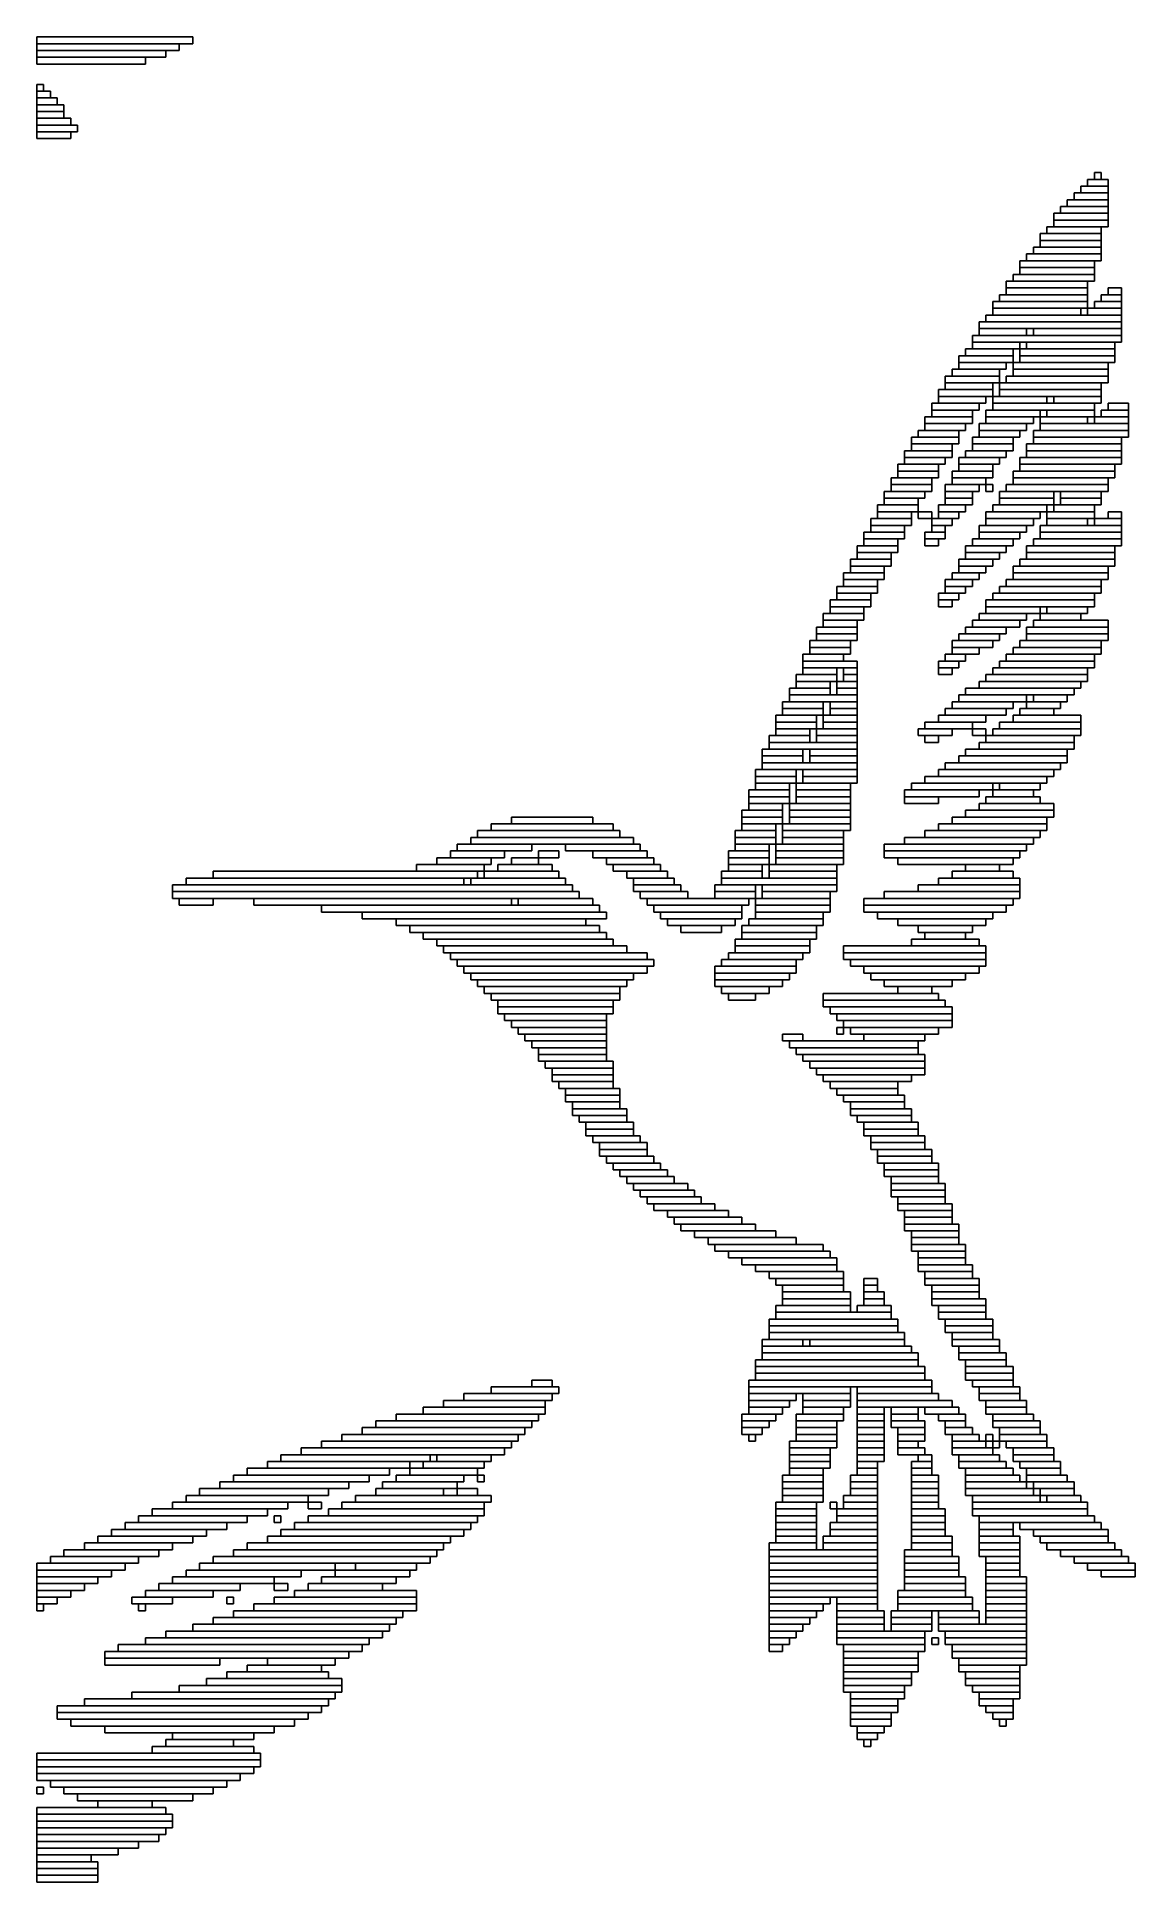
# Model space of a CAD drawing. Extents: x 421 to 583, y 376 to 648.
import ezdxf

# ---------------------------------------------------------------- set-up
doc = ezdxf.new("R2010")
doc.units = 0

msp = doc.modelspace()

# ---------------------------------------------------------------- linework, layer by layer
for p, q in [((421, 648), (444, 648)), ((421, 647), (421, 648)), ((444, 648), (444, 647)), ((444, 647), (421, 647)), ((421, 647), (442, 647)), ((421, 646), (421, 647)), ((442, 646), (421, 646)), ((421, 646), (440, 646)), ((421, 645), (421, 646)), ((440, 645), (421, 645)), ((421, 645), (437, 645)), ((421, 644), (421, 645)), ((437, 645), (437, 644)), ((440, 646), (440, 645)), ((442, 647), (442, 646)), ((437, 644), (421, 644)), ((421, 641), (422, 641)), ((421, 640), (421, 641)), ((422, 640), (421, 640)), ((421, 640), (423, 640)), ((421, 639), (421, 640)), ((422, 641), (422, 640)), ((423, 640), (423, 639)), ((423, 639), (421, 639)), ((421, 639), (424, 639)), ((421, 638), (421, 639)), ((424, 638), (421, 638)), ((421, 638), (425, 638)), ((421, 637), (421, 638)), ((425, 637), (421, 637)), ((421, 637), (425, 637)), ((421, 636), (421, 637)), ((424, 639), (424, 638)), ((425, 638), (425, 637)), ((425, 637), (425, 636)), ((425, 636), (421, 636)), ((421, 636), (426, 636)), ((421, 635), (421, 636)), ((426, 635), (421, 635)), ((421, 635), (427, 635)), ((421, 634), (421, 635)), ((427, 634), (421, 634)), ((421, 634), (426, 634)), ((421, 633), (421, 634)), ((426, 636), (426, 635)), ((426, 634), (426, 633)), ((427, 635), (427, 634)), ((426, 633), (421, 633)), ((575, 626), (579, 626)), ((575, 625), (575, 626)), ((576, 627), (579, 627)), ((576, 626), (576, 627)), ((579, 626), (576, 626)), ((577, 628), (578, 628)), ((577, 627), (577, 628)), ((578, 627), (577, 627)), ((578, 628), (578, 627)), ((579, 627), (579, 626)), ((579, 626), (579, 625)), ((572, 623), (579, 623)), ((572, 622), (572, 623)), ((573, 624), (579, 624)), ((573, 623), (573, 624)), ((579, 623), (573, 623)), ((574, 625), (579, 625)), ((574, 624), (574, 625)), ((579, 624), (574, 624)), ((579, 625), (575, 625)), ((579, 625), (579, 624)), ((579, 624), (579, 623)), ((579, 623), (579, 622)), ((571, 622), (579, 622)), ((571, 621), (571, 622)), ((579, 621), (571, 621)), ((571, 621), (579, 621)), ((571, 620), (571, 621)), ((579, 622), (572, 622)), ((579, 622), (579, 621)), ((579, 621), (579, 620)), ((569, 619), (578, 619)), ((569, 618), (569, 619)), ((578, 618), (569, 618)), ((569, 618), (578, 618)), ((569, 617), (569, 618)), ((570, 620), (578, 620)), ((570, 619), (570, 620)), ((578, 619), (570, 619)), ((579, 620), (571, 620)), ((578, 620), (578, 619)), ((578, 619), (578, 618)), ((578, 618), (578, 617)), ((566, 615), (577, 615)), ((566, 614), (566, 615)), ((567, 616), (578, 616)), ((567, 615), (567, 616)), ((578, 615), (567, 615)), ((568, 617), (578, 617)), ((568, 616), (568, 617)), ((578, 616), (568, 616)), ((578, 617), (569, 617)), ((577, 615), (577, 614)), ((578, 617), (578, 616)), ((578, 616), (578, 615)), ((565, 613), (577, 613)), ((565, 612), (565, 613)), ((577, 614), (566, 614)), ((566, 614), (577, 614)), ((566, 613), (566, 614)), ((577, 613), (566, 613)), ((577, 614), (577, 613)), ((577, 613), (577, 612)), ((563, 610), (576, 610)), ((563, 609), (563, 610)), ((564, 612), (576, 612)), ((564, 611), (564, 612)), ((576, 611), (564, 611)), ((564, 611), (576, 611)), ((564, 610), (564, 611)), ((576, 610), (564, 610)), ((577, 612), (565, 612)), ((576, 612), (576, 611)), ((576, 611), (576, 610)), ((576, 610), (576, 609)), ((578, 610), (581, 610)), ((578, 609), (578, 610)), ((579, 611), (581, 611)), ((579, 610), (579, 611)), ((581, 610), (579, 610)), ((581, 611), (581, 610)), ((581, 610), (581, 609)), ((561, 607), (581, 607)), ((561, 606), (561, 607)), ((562, 609), (576, 609)), ((562, 608), (562, 609)), ((576, 608), (562, 608)), ((562, 608), (575, 608)), ((562, 607), (562, 608)), ((575, 607), (562, 607)), ((576, 609), (563, 609)), ((575, 608), (575, 607)), ((576, 609), (576, 608)), ((576, 608), (581, 608)), ((576, 607), (576, 608)), ((581, 607), (576, 607)), ((577, 609), (581, 609)), ((577, 608), (577, 609)), ((581, 608), (577, 608)), ((581, 609), (578, 609)), ((581, 609), (581, 608)), ((581, 608), (581, 607)), ((581, 607), (581, 606)), ((559, 604), (581, 604)), ((559, 603), (559, 604)), ((560, 606), (581, 606)), ((560, 605), (560, 606)), ((581, 605), (560, 605)), ((560, 605), (567, 605)), ((560, 604), (560, 605)), ((567, 604), (560, 604)), ((581, 606), (561, 606)), ((567, 605), (567, 604)), ((568, 605), (581, 605)), ((568, 604), (568, 605)), ((581, 604), (568, 604)), ((581, 606), (581, 605)), ((581, 605), (581, 604)), ((581, 604), (581, 603)), ((558, 602), (565, 602)), ((558, 601), (558, 602)), ((581, 603), (559, 603)), ((559, 603), (566, 603)), ((559, 602), (559, 603)), ((566, 602), (559, 602)), ((565, 602), (565, 601)), ((566, 603), (566, 602)), ((566, 602), (580, 602)), ((566, 601), (566, 602)), ((567, 603), (580, 603)), ((567, 602), (567, 603)), ((580, 602), (567, 602)), ((580, 603), (580, 602)), ((580, 602), (580, 601)), ((556, 599), (563, 599)), ((556, 598), (556, 599)), ((557, 601), (565, 601)), ((557, 600), (557, 601)), ((565, 600), (557, 600)), ((557, 600), (564, 600)), ((557, 599), (557, 600)), ((564, 599), (557, 599)), ((565, 601), (558, 601)), ((563, 599), (563, 598)), ((564, 600), (564, 599)), ((565, 601), (565, 600)), ((565, 600), (579, 600)), ((565, 599), (565, 600)), ((579, 599), (565, 599)), ((565, 599), (579, 599)), ((565, 598), (565, 599)), ((580, 601), (566, 601)), ((566, 601), (580, 601)), ((566, 600), (566, 601)), ((580, 600), (566, 600)), ((579, 600), (579, 599)), ((579, 599), (579, 598)), ((580, 601), (580, 600)), ((554, 596), (562, 596)), ((554, 595), (554, 596)), ((555, 598), (563, 598)), ((555, 597), (555, 598)), ((563, 597), (555, 597)), ((555, 597), (562, 597)), ((555, 596), (555, 597)), ((562, 596), (555, 596)), ((563, 598), (556, 598)), ((562, 597), (562, 596)), ((562, 596), (562, 595)), ((563, 598), (563, 597)), ((563, 597), (578, 597)), ((563, 596), (563, 597)), ((578, 596), (563, 596)), ((563, 596), (578, 596)), ((563, 595), (563, 596)), ((564, 598), (579, 598)), ((564, 597), (564, 598)), ((579, 597), (564, 597)), ((579, 598), (565, 598)), ((578, 597), (578, 596)), ((578, 596), (578, 595)), ((579, 598), (579, 597)), ((553, 594), (560, 594)), ((553, 593), (553, 594)), ((560, 593), (553, 593)), ((553, 593), (559, 593)), ((553, 592), (553, 593)), ((562, 595), (554, 595)), ((554, 595), (561, 595)), ((554, 594), (554, 595)), ((561, 594), (554, 594)), ((559, 593), (559, 592)), ((560, 594), (560, 593)), ((561, 595), (561, 594)), ((561, 593), (569, 593)), ((561, 592), (561, 593)), ((562, 595), (570, 595)), ((562, 594), (562, 595)), ((570, 594), (562, 594)), ((562, 594), (577, 594)), ((562, 593), (562, 594)), ((577, 593), (562, 593)), ((578, 595), (563, 595)), ((569, 593), (569, 592)), ((570, 595), (570, 594)), ((570, 593), (577, 593)), ((570, 592), (570, 593)), ((571, 595), (578, 595)), ((571, 594), (571, 595)), ((578, 594), (571, 594)), ((577, 594), (577, 593)), ((577, 593), (577, 592)), ((578, 595), (578, 594)), ((578, 593), (582, 593)), ((578, 592), (578, 593)), ((579, 594), (582, 594)), ((579, 593), (579, 594)), ((582, 593), (579, 593)), ((582, 594), (582, 593)), ((582, 593), (582, 592)), ((552, 592), (559, 592)), ((552, 591), (552, 592)), ((559, 591), (552, 591)), ((552, 591), (558, 591)), ((552, 590), (552, 591)), ((559, 592), (553, 592)), ((558, 591), (558, 590)), ((559, 592), (559, 591)), ((560, 591), (567, 591)), ((560, 590), (560, 591)), ((569, 592), (561, 592)), ((561, 592), (568, 592)), ((561, 591), (561, 592)), ((568, 591), (561, 591)), ((567, 591), (567, 590)), ((568, 592), (568, 591)), ((569, 592), (576, 592)), ((569, 591), (569, 592)), ((576, 591), (569, 591)), ((569, 591), (582, 591)), ((569, 590), (569, 591)), ((577, 592), (570, 592)), ((576, 592), (576, 591)), ((577, 592), (582, 592)), ((577, 591), (577, 592)), ((582, 591), (577, 591)), ((582, 592), (578, 592)), ((582, 592), (582, 591)), ((582, 591), (582, 590)), ((550, 589), (557, 589)), ((550, 588), (550, 589)), ((557, 588), (550, 588)), ((550, 588), (556, 588)), ((550, 587), (550, 588)), ((551, 590), (557, 590)), ((551, 589), (551, 590)), ((557, 589), (551, 589)), ((558, 590), (552, 590)), ((556, 588), (556, 587)), ((557, 590), (557, 589)), ((557, 589), (557, 588)), ((559, 589), (565, 589)), ((559, 588), (559, 589)), ((565, 588), (559, 588)), ((559, 588), (565, 588)), ((559, 587), (559, 588)), ((567, 590), (560, 590)), ((560, 590), (566, 590)), ((560, 589), (560, 590)), ((566, 589), (560, 589)), ((565, 589), (565, 588)), ((565, 588), (565, 587)), ((566, 590), (566, 589)), ((567, 588), (581, 588)), ((567, 587), (567, 588)), ((568, 590), (582, 590)), ((568, 589), (568, 590)), ((582, 589), (568, 589)), ((568, 589), (581, 589)), ((568, 588), (568, 589)), ((581, 588), (568, 588)), ((582, 590), (569, 590)), ((581, 589), (581, 588)), ((581, 588), (581, 587)), ((582, 590), (582, 589)), ((548, 585), (554, 585)), ((548, 584), (548, 585)), ((549, 587), (556, 587)), ((549, 586), (549, 587)), ((556, 586), (549, 586)), ((549, 586), (555, 586)), ((549, 585), (549, 586)), ((555, 585), (549, 585)), ((556, 587), (550, 587)), ((554, 585), (554, 584)), ((555, 586), (555, 585)), ((556, 587), (556, 586)), ((557, 586), (563, 586)), ((557, 585), (557, 586)), ((563, 585), (557, 585)), ((557, 585), (562, 585)), ((557, 584), (557, 585)), ((558, 587), (564, 587)), ((558, 586), (558, 587)), ((564, 586), (558, 586)), ((565, 587), (559, 587)), ((562, 585), (562, 584)), ((563, 586), (563, 585)), ((564, 587), (564, 586)), ((566, 586), (581, 586)), ((566, 585), (566, 586)), ((581, 585), (566, 585)), ((566, 585), (580, 585)), ((566, 584), (566, 585)), ((581, 587), (567, 587)), ((567, 587), (581, 587)), ((567, 586), (567, 587)), ((581, 586), (567, 586)), ((580, 585), (580, 584)), ((581, 587), (581, 586)), ((581, 586), (581, 585)), ((547, 583), (553, 583)), ((547, 582), (547, 583)), ((554, 584), (548, 584)), ((548, 584), (554, 584)), ((548, 583), (548, 584)), ((554, 583), (548, 583)), ((553, 583), (553, 582)), ((554, 584), (554, 583)), ((556, 584), (562, 584)), ((556, 583), (556, 584)), ((562, 583), (556, 583)), ((556, 583), (561, 583)), ((556, 582), (556, 583)), ((562, 584), (557, 584)), ((561, 583), (561, 582)), ((562, 584), (562, 583)), ((565, 584), (580, 584)), ((565, 583), (565, 584)), ((580, 583), (565, 583)), ((565, 583), (579, 583)), ((565, 582), (565, 583)), ((580, 584), (566, 584)), ((579, 583), (579, 582)), ((580, 584), (580, 583)), ((546, 581), (552, 581)), ((546, 580), (546, 581)), ((552, 580), (546, 580)), ((546, 580), (551, 580)), ((546, 579), (546, 580)), ((553, 582), (547, 582)), ((547, 582), (553, 582)), ((547, 581), (547, 582)), ((553, 581), (547, 581)), ((551, 580), (551, 579)), ((552, 581), (552, 580)), ((553, 582), (553, 581)), ((555, 582), (560, 582)), ((555, 581), (555, 582)), ((560, 581), (555, 581)), ((555, 581), (559, 581)), ((555, 580), (555, 581)), ((559, 580), (555, 580)), ((555, 580), (559, 580)), ((555, 579), (555, 580)), ((561, 582), (556, 582)), ((559, 581), (559, 580)), ((559, 580), (559, 579)), ((560, 582), (560, 581)), ((561, 582), (562, 582)), ((561, 581), (561, 582)), ((562, 581), (561, 581)), ((562, 582), (562, 581)), ((563, 581), (571, 581)), ((563, 580), (563, 581)), ((571, 580), (563, 580)), ((563, 580), (571, 580)), ((563, 579), (563, 580)), ((564, 582), (579, 582)), ((564, 581), (564, 582)), ((579, 581), (564, 581)), ((579, 582), (565, 582)), ((571, 581), (571, 580)), ((571, 580), (571, 579)), ((572, 581), (578, 581)), ((572, 580), (572, 581)), ((578, 580), (572, 580)), ((572, 580), (578, 580)), ((572, 579), (572, 580)), ((578, 581), (578, 580)), ((578, 580), (578, 579)), ((579, 582), (579, 581)), ((544, 577), (550, 577)), ((544, 576), (544, 577)), ((545, 579), (551, 579)), ((545, 578), (545, 579)), ((551, 578), (545, 578)), ((545, 578), (550, 578)), ((545, 577), (545, 578)), ((550, 577), (545, 577)), ((551, 579), (546, 579)), ((550, 578), (550, 577)), ((550, 577), (550, 576)), ((551, 579), (551, 578)), ((551, 578), (553, 578)), ((551, 577), (551, 578)), ((553, 577), (551, 577)), ((553, 578), (553, 577)), ((553, 577), (556, 577)), ((553, 576), (553, 577)), ((554, 579), (558, 579)), ((554, 578), (554, 579)), ((558, 578), (554, 578)), ((554, 578), (557, 578)), ((554, 577), (554, 578)), ((557, 577), (554, 577)), ((559, 579), (555, 579)), ((556, 577), (556, 576)), ((557, 578), (557, 577)), ((558, 579), (558, 578)), ((561, 578), (569, 578)), ((561, 577), (561, 578)), ((569, 577), (561, 577)), ((561, 577), (568, 577)), ((561, 576), (561, 577)), ((562, 579), (570, 579)), ((562, 578), (562, 579)), ((570, 578), (562, 578)), ((571, 579), (563, 579)), ((568, 577), (568, 576)), ((569, 578), (569, 577)), ((570, 579), (570, 578)), ((570, 578), (577, 578)), ((570, 577), (570, 578)), ((577, 577), (570, 577)), ((570, 577), (576, 577)), ((570, 576), (570, 577)), ((571, 579), (577, 579)), ((571, 578), (571, 579)), ((577, 578), (571, 578)), ((578, 579), (572, 579)), ((576, 577), (576, 576)), ((577, 579), (577, 578)), ((577, 578), (577, 577)), ((577, 577), (581, 577)), ((577, 576), (577, 577)), ((579, 578), (581, 578)), ((579, 577), (579, 578)), ((581, 577), (579, 577)), ((581, 578), (581, 577)), ((581, 577), (581, 576)), ((543, 575), (549, 575)), ((543, 574), (543, 575)), ((549, 574), (543, 574)), ((543, 574), (548, 574)), ((543, 573), (543, 574)), ((550, 576), (544, 576)), ((544, 576), (549, 576)), ((544, 575), (544, 576)), ((549, 575), (544, 575)), ((548, 574), (548, 573)), ((549, 576), (549, 575)), ((549, 575), (549, 574)), ((552, 575), (555, 575)), ((552, 574), (552, 575)), ((555, 574), (552, 574)), ((552, 574), (554, 574)), ((552, 573), (552, 574)), ((556, 576), (553, 576)), ((553, 576), (555, 576)), ((553, 575), (553, 576)), ((555, 575), (553, 575)), ((554, 574), (554, 573)), ((555, 576), (555, 575)), ((555, 575), (555, 574)), ((559, 574), (565, 574)), ((559, 573), (559, 574)), ((560, 576), (567, 576)), ((560, 575), (560, 576)), ((567, 575), (560, 575)), ((560, 575), (566, 575)), ((560, 574), (560, 575)), ((566, 574), (560, 574)), ((568, 576), (561, 576)), ((565, 574), (565, 573)), ((566, 575), (566, 574)), ((567, 576), (567, 575)), ((568, 574), (581, 574)), ((568, 573), (568, 574)), ((569, 576), (581, 576)), ((569, 575), (569, 576)), ((581, 575), (569, 575)), ((569, 575), (581, 575)), ((569, 574), (569, 575)), ((581, 574), (569, 574)), ((576, 576), (570, 576)), ((581, 576), (577, 576)), ((581, 576), (581, 575)), ((581, 575), (581, 574)), ((581, 574), (581, 573)), ((542, 573), (548, 573)), ((542, 572), (542, 573)), ((548, 572), (542, 572)), ((542, 572), (547, 572)), ((542, 571), (542, 572)), ((548, 573), (543, 573)), ((547, 572), (547, 571)), ((548, 573), (548, 572)), ((554, 573), (552, 573)), ((558, 573), (564, 573)), ((558, 572), (558, 573)), ((564, 572), (558, 572)), ((558, 572), (563, 572)), ((558, 571), (558, 572)), ((565, 573), (559, 573)), ((563, 572), (563, 571)), ((564, 573), (564, 572)), ((567, 573), (580, 573)), ((567, 572), (567, 573)), ((580, 572), (567, 572)), ((567, 572), (580, 572)), ((567, 571), (567, 572)), ((581, 573), (568, 573)), ((580, 573), (580, 572)), ((580, 572), (580, 571)), ((540, 569), (546, 569)), ((540, 568), (540, 569)), ((541, 571), (547, 571)), ((541, 570), (541, 571)), ((547, 570), (541, 570)), ((541, 570), (546, 570)), ((541, 569), (541, 570)), ((546, 569), (541, 569)), ((547, 571), (542, 571)), ((546, 570), (546, 569)), ((546, 569), (546, 568)), ((547, 571), (547, 570)), ((556, 569), (560, 569)), ((556, 568), (556, 569)), ((557, 571), (562, 571)), ((557, 570), (557, 571)), ((562, 570), (557, 570)), ((557, 570), (561, 570)), ((557, 569), (557, 570)), ((561, 569), (557, 569)), ((563, 571), (558, 571)), ((560, 569), (560, 568)), ((561, 570), (561, 569)), ((562, 571), (562, 570)), ((565, 570), (579, 570)), ((565, 569), (565, 570)), ((579, 569), (565, 569)), ((565, 569), (579, 569)), ((565, 568), (565, 569)), ((566, 571), (580, 571)), ((566, 570), (566, 571)), ((580, 570), (566, 570)), ((580, 571), (567, 571)), ((579, 570), (579, 569)), ((579, 569), (579, 568)), ((580, 571), (580, 570)), ((539, 567), (545, 567)), ((539, 566), (539, 567)), ((545, 566), (539, 566)), ((539, 566), (544, 566)), ((539, 565), (539, 566)), ((546, 568), (540, 568)), ((540, 568), (545, 568)), ((540, 567), (540, 568)), ((545, 567), (540, 567)), ((544, 566), (544, 565)), ((545, 568), (545, 567)), ((545, 567), (545, 566)), ((554, 566), (557, 566)), ((554, 565), (554, 566)), ((555, 568), (559, 568)), ((555, 567), (555, 568)), ((559, 567), (555, 567)), ((555, 567), (558, 567)), ((555, 566), (555, 567)), ((558, 566), (555, 566)), ((560, 568), (556, 568)), ((557, 566), (557, 565)), ((558, 567), (558, 566)), ((559, 568), (559, 567)), ((562, 566), (577, 566)), ((562, 565), (562, 566)), ((563, 567), (578, 567)), ((563, 566), (563, 567)), ((578, 566), (563, 566)), ((564, 568), (578, 568)), ((564, 567), (564, 568)), ((578, 567), (564, 567)), ((579, 568), (565, 568)), ((577, 566), (577, 565)), ((578, 568), (578, 567)), ((578, 567), (578, 566)), ((538, 565), (544, 565)), ((538, 564), (538, 565)), ((544, 564), (538, 564)), ((538, 564), (543, 564)), ((538, 563), (538, 564)), ((544, 565), (539, 565)), ((543, 564), (543, 563)), ((544, 565), (544, 564)), ((557, 565), (554, 565)), ((554, 565), (556, 565)), ((554, 564), (554, 565)), ((556, 564), (554, 564)), ((556, 565), (556, 564)), ((561, 565), (577, 565)), ((561, 564), (561, 565)), ((577, 564), (561, 564)), ((561, 564), (569, 564)), ((561, 563), (561, 564)), ((577, 565), (562, 565)), ((569, 564), (569, 563)), ((570, 564), (576, 564)), ((570, 563), (570, 564)), ((576, 564), (576, 563)), ((577, 565), (577, 564)), ((536, 561), (542, 561)), ((536, 560), (536, 561)), ((537, 563), (543, 563)), ((537, 562), (537, 563)), ((543, 562), (537, 562)), ((537, 562), (542, 562)), ((537, 561), (537, 562)), ((542, 561), (537, 561)), ((543, 563), (538, 563)), ((542, 562), (542, 561)), ((542, 561), (542, 560)), ((543, 563), (543, 562)), ((558, 561), (564, 561)), ((558, 560), (558, 561)), ((559, 562), (566, 562)), ((559, 561), (559, 562)), ((566, 561), (559, 561)), ((560, 563), (567, 563)), ((560, 562), (560, 563)), ((567, 562), (560, 562)), ((569, 563), (561, 563)), ((564, 561), (564, 560)), ((566, 562), (566, 561)), ((567, 563), (567, 562)), ((567, 561), (579, 561)), ((567, 560), (567, 561)), ((568, 562), (579, 562)), ((568, 561), (568, 562)), ((579, 561), (568, 561)), ((569, 563), (575, 563)), ((569, 562), (569, 563)), ((575, 562), (569, 562)), ((576, 563), (570, 563)), ((575, 563), (575, 562)), ((579, 562), (579, 561)), ((579, 561), (579, 560)), ((535, 559), (541, 559)), ((535, 558), (535, 559)), ((541, 558), (535, 558)), ((535, 558), (541, 558)), ((535, 557), (535, 558)), ((542, 560), (536, 560)), ((536, 560), (542, 560)), ((536, 559), (536, 560)), ((542, 559), (536, 559)), ((541, 559), (541, 558)), ((541, 558), (541, 557)), ((542, 560), (542, 559)), ((556, 559), (562, 559)), ((556, 558), (556, 559)), ((562, 558), (556, 558)), ((556, 558), (560, 558)), ((556, 557), (556, 558)), ((557, 560), (563, 560)), ((557, 559), (557, 560)), ((563, 559), (557, 559)), ((564, 560), (558, 560)), ((560, 558), (560, 557)), ((562, 559), (562, 558)), ((563, 560), (563, 559)), ((565, 558), (578, 558)), ((565, 557), (565, 558)), ((566, 559), (578, 559)), ((566, 558), (566, 559)), ((578, 558), (566, 558)), ((579, 560), (567, 560)), ((567, 560), (579, 560)), ((567, 559), (567, 560)), ((579, 559), (567, 559)), ((578, 559), (578, 558)), ((578, 558), (578, 557)), ((579, 560), (579, 559)), ((534, 557), (540, 557)), ((534, 556), (534, 557)), ((540, 556), (534, 556)), ((534, 556), (542, 556)), ((534, 555), (534, 556)), ((542, 555), (534, 555)), ((534, 555), (539, 555)), ((534, 554), (534, 555)), ((541, 557), (535, 557)), ((539, 555), (539, 554)), ((540, 557), (540, 556)), ((540, 555), (542, 555)), ((540, 554), (540, 555)), ((542, 556), (542, 555)), ((542, 555), (542, 554)), ((554, 556), (557, 556)), ((554, 555), (554, 556)), ((557, 555), (554, 555)), ((554, 555), (556, 555)), ((554, 554), (554, 555)), ((555, 557), (558, 557)), ((555, 556), (555, 557)), ((558, 556), (555, 556)), ((560, 557), (556, 557)), ((556, 555), (556, 554)), ((557, 556), (557, 555)), ((558, 557), (558, 556)), ((562, 555), (576, 555)), ((562, 554), (562, 555)), ((563, 556), (577, 556)), ((563, 555), (563, 556)), ((577, 555), (563, 555)), ((564, 557), (577, 557)), ((564, 556), (564, 557)), ((577, 556), (564, 556)), ((578, 557), (565, 557)), ((576, 555), (576, 554)), ((577, 557), (577, 556)), ((577, 556), (577, 555)), ((533, 554), (539, 554)), ((533, 553), (533, 554)), ((539, 553), (533, 553)), ((533, 553), (538, 553)), ((533, 552), (533, 553)), ((539, 554), (534, 554)), ((538, 553), (538, 552)), ((539, 554), (539, 553)), ((539, 553), (542, 553)), ((539, 552), (539, 553)), ((542, 554), (540, 554)), ((540, 554), (542, 554)), ((540, 553), (540, 554)), ((542, 553), (540, 553)), ((542, 554), (542, 553)), ((542, 553), (542, 552)), ((556, 554), (554, 554)), ((560, 553), (575, 553)), ((560, 552), (560, 553)), ((561, 554), (576, 554)), ((561, 553), (561, 554)), ((576, 553), (561, 553)), ((576, 554), (562, 554)), ((575, 553), (575, 552)), ((576, 554), (576, 553)), ((531, 550), (537, 550)), ((531, 549), (531, 550)), ((532, 552), (538, 552)), ((532, 551), (532, 552)), ((538, 551), (532, 551)), ((532, 551), (542, 551)), ((532, 550), (532, 551)), ((542, 550), (532, 550)), ((538, 552), (533, 552)), ((537, 550), (537, 549)), ((538, 552), (538, 551)), ((538, 550), (542, 550)), ((538, 549), (538, 550)), ((542, 552), (539, 552)), ((539, 552), (542, 552)), ((539, 551), (539, 552)), ((542, 551), (539, 551)), ((542, 552), (542, 551)), ((542, 551), (542, 550)), ((542, 550), (542, 549)), ((556, 550), (565, 550)), ((556, 549), (556, 550)), ((557, 551), (567, 551)), ((557, 550), (557, 551)), ((567, 550), (557, 550)), ((558, 552), (574, 552)), ((558, 551), (558, 552)), ((574, 551), (558, 551)), ((575, 552), (560, 552)), ((565, 550), (565, 549)), ((567, 551), (567, 550)), ((567, 550), (572, 550)), ((567, 549), (567, 550)), ((568, 551), (573, 551)), ((568, 550), (568, 551)), ((573, 550), (568, 550)), ((572, 550), (572, 549)), ((573, 551), (573, 550)), ((574, 552), (574, 551)), ((530, 548), (536, 548)), ((530, 547), (530, 548)), ((536, 547), (530, 547)), ((530, 547), (536, 547)), ((530, 546), (530, 547)), ((537, 549), (531, 549)), ((531, 549), (537, 549)), ((531, 548), (531, 549)), ((537, 548), (531, 548)), ((536, 548), (536, 547)), ((536, 547), (536, 546)), ((537, 549), (537, 548)), ((537, 548), (542, 548)), ((537, 547), (537, 548)), ((542, 547), (537, 547)), ((537, 547), (542, 547)), ((537, 546), (537, 547)), ((542, 549), (538, 549)), ((538, 549), (542, 549)), ((538, 548), (538, 549)), ((542, 548), (538, 548)), ((542, 549), (542, 548)), ((542, 548), (542, 547)), ((542, 547), (542, 546)), ((552, 547), (559, 547)), ((552, 546), (552, 547)), ((554, 548), (561, 548)), ((554, 547), (554, 548)), ((561, 547), (554, 547)), ((555, 549), (564, 549)), ((555, 548), (555, 549)), ((564, 548), (555, 548)), ((565, 549), (556, 549)), ((559, 547), (559, 546)), ((561, 548), (561, 547)), ((563, 547), (575, 547)), ((563, 546), (563, 547)), ((564, 549), (564, 548)), ((565, 548), (575, 548)), ((565, 547), (565, 548)), ((575, 547), (565, 547)), ((566, 549), (571, 549)), ((566, 548), (566, 549)), ((571, 548), (566, 548)), ((572, 549), (567, 549)), ((571, 549), (571, 548)), ((575, 548), (575, 547)), ((575, 547), (575, 546)), ((529, 545), (535, 545)), ((529, 544), (529, 545)), ((536, 546), (530, 546)), ((530, 546), (535, 546)), ((530, 545), (530, 546)), ((535, 545), (530, 545)), ((535, 546), (535, 545)), ((535, 545), (535, 544)), ((536, 546), (542, 546)), ((536, 545), (536, 546)), ((542, 545), (536, 545)), ((536, 545), (542, 545)), ((536, 544), (536, 545)), ((542, 546), (537, 546)), ((542, 546), (542, 545)), ((542, 545), (542, 544)), ((551, 546), (556, 546)), ((551, 545), (551, 546)), ((556, 545), (551, 545)), ((559, 546), (552, 546)), ((552, 545), (554, 545)), ((552, 544), (552, 545)), ((554, 545), (554, 544)), ((556, 546), (556, 545)), ((559, 546), (561, 546)), ((559, 545), (559, 546)), ((561, 545), (559, 545)), ((561, 546), (561, 545)), ((561, 545), (574, 545)), ((561, 544), (561, 545)), ((562, 546), (575, 546)), ((562, 545), (562, 546)), ((575, 545), (562, 545)), ((575, 546), (563, 546)), ((574, 545), (574, 544)), ((575, 546), (575, 545)), ((528, 543), (534, 543)), ((528, 542), (528, 543)), ((534, 542), (528, 542)), ((528, 542), (534, 542)), ((528, 541), (528, 542)), ((535, 544), (529, 544)), ((529, 544), (542, 544)), ((529, 543), (529, 544)), ((542, 543), (529, 543)), ((534, 543), (534, 542)), ((534, 542), (534, 541)), ((535, 543), (542, 543)), ((535, 542), (535, 543)), ((542, 542), (535, 542)), ((535, 542), (542, 542)), ((535, 541), (535, 542)), ((542, 544), (536, 544)), ((542, 544), (542, 543)), ((542, 543), (542, 542)), ((542, 542), (542, 541)), ((554, 544), (552, 544)), ((557, 542), (573, 542)), ((557, 541), (557, 542)), ((558, 543), (573, 543)), ((558, 542), (558, 543)), ((573, 542), (558, 542)), ((560, 544), (574, 544)), ((560, 543), (560, 544)), ((574, 543), (560, 543)), ((574, 544), (561, 544)), ((573, 543), (573, 542)), ((573, 542), (573, 541)), ((574, 544), (574, 543)), ((527, 540), (533, 540)), ((527, 539), (527, 540)), ((533, 539), (527, 539)), ((527, 539), (533, 539)), ((527, 538), (527, 539)), ((534, 541), (528, 541)), ((528, 541), (542, 541)), ((528, 540), (528, 541)), ((542, 540), (528, 540)), ((533, 540), (533, 539)), ((533, 539), (533, 538)), ((534, 540), (542, 540)), ((534, 539), (534, 540)), ((542, 539), (534, 539)), ((534, 539), (542, 539)), ((534, 538), (534, 539)), ((542, 541), (535, 541)), ((542, 541), (542, 540)), ((542, 540), (542, 539)), ((542, 539), (542, 538)), ((552, 539), (570, 539)), ((552, 538), (552, 539)), ((554, 540), (571, 540)), ((554, 539), (554, 540)), ((571, 539), (554, 539)), ((555, 541), (572, 541)), ((555, 540), (555, 541)), ((572, 540), (555, 540)), ((573, 541), (557, 541)), ((570, 539), (570, 538)), ((571, 540), (571, 539)), ((572, 541), (572, 540)), ((526, 537), (532, 537)), ((526, 536), (526, 537)), ((532, 536), (526, 536)), ((526, 536), (532, 536)), ((526, 535), (526, 536)), ((533, 538), (527, 538)), ((527, 538), (532, 538)), ((527, 537), (527, 538)), ((532, 537), (527, 537)), ((532, 538), (532, 537)), ((532, 537), (532, 536)), ((532, 536), (532, 535)), ((533, 538), (541, 538)), ((533, 537), (533, 538)), ((541, 537), (533, 537)), ((533, 537), (541, 537)), ((533, 536), (533, 537)), ((541, 536), (533, 536)), ((533, 536), (541, 536)), ((533, 535), (533, 536)), ((542, 538), (534, 538)), ((541, 538), (541, 537)), ((541, 537), (541, 536)), ((541, 536), (541, 535)), ((549, 537), (560, 537)), ((549, 536), (549, 537)), ((560, 536), (549, 536)), ((549, 536), (554, 536)), ((549, 535), (549, 536)), ((550, 538), (562, 538)), ((550, 537), (550, 538)), ((562, 537), (550, 537)), ((570, 538), (552, 538)), ((554, 536), (554, 535)), ((560, 537), (560, 536)), ((561, 536), (569, 536)), ((561, 535), (561, 536)), ((562, 538), (562, 537)), ((562, 537), (568, 537)), ((562, 536), (562, 537)), ((568, 536), (562, 536)), ((563, 538), (569, 538)), ((563, 537), (563, 538)), ((569, 537), (563, 537)), ((568, 537), (568, 536)), ((569, 538), (569, 537)), ((569, 536), (569, 535)), ((525, 534), (531, 534)), ((525, 533), (525, 534)), ((532, 535), (526, 535)), ((526, 535), (531, 535)), ((526, 534), (526, 535)), ((531, 534), (526, 534)), ((531, 535), (531, 534)), ((531, 534), (531, 533)), ((532, 535), (541, 535)), ((532, 534), (532, 535)), ((541, 534), (532, 534)), ((532, 534), (541, 534)), ((532, 533), (532, 534)), ((541, 535), (533, 535)), ((541, 535), (541, 534)), ((541, 534), (541, 533)), ((554, 535), (549, 535)), ((558, 534), (571, 534)), ((558, 533), (558, 534)), ((560, 535), (571, 535)), ((560, 534), (560, 535)), ((571, 534), (560, 534)), ((569, 535), (561, 535)), ((571, 535), (571, 534)), ((571, 534), (571, 533)), ((486, 531), (507, 531)), ((486, 530), (486, 531)), ((488, 532), (506, 532)), ((488, 531), (488, 532)), ((506, 531), (488, 531)), ((491, 533), (503, 533)), ((491, 532), (491, 533)), ((503, 532), (491, 532)), ((503, 533), (503, 532)), ((506, 532), (506, 531)), ((507, 531), (507, 530)), ((524, 531), (530, 531)), ((524, 530), (524, 531)), ((531, 533), (525, 533)), ((525, 533), (531, 533)), ((525, 532), (525, 533)), ((531, 532), (525, 532)), ((525, 532), (530, 532)), ((525, 531), (525, 532)), ((530, 531), (525, 531)), ((530, 532), (530, 531)), ((530, 531), (530, 530)), ((531, 533), (531, 532)), ((531, 532), (541, 532)), ((531, 531), (531, 532)), ((541, 531), (531, 531)), ((531, 531), (540, 531)), ((531, 530), (531, 531)), ((541, 533), (532, 533)), ((532, 533), (541, 533)), ((532, 532), (532, 533)), ((541, 532), (532, 532)), ((540, 531), (540, 530)), ((541, 533), (541, 532)), ((541, 532), (541, 531)), ((552, 531), (569, 531)), ((552, 530), (552, 531)), ((554, 532), (570, 532)), ((554, 531), (554, 532)), ((570, 531), (554, 531)), ((556, 533), (570, 533)), ((556, 532), (556, 533)), ((570, 532), (556, 532)), ((571, 533), (558, 533)), ((569, 531), (569, 530)), ((570, 533), (570, 532)), ((570, 532), (570, 531)), ((482, 528), (490, 528)), ((482, 527), (482, 528)), ((483, 529), (494, 529)), ((483, 528), (483, 529)), ((494, 528), (483, 528)), ((485, 530), (509, 530)), ((485, 529), (485, 530)), ((509, 529), (485, 529)), ((507, 530), (486, 530)), ((490, 528), (490, 527)), ((494, 529), (494, 528)), ((495, 528), (498, 528)), ((495, 527), (495, 528)), ((498, 528), (498, 527)), ((499, 529), (510, 529)), ((499, 528), (499, 529)), ((510, 528), (499, 528)), ((503, 528), (511, 528)), ((503, 527), (503, 528)), ((509, 530), (509, 529)), ((510, 529), (510, 528)), ((511, 528), (511, 527)), ((523, 528), (529, 528)), ((523, 527), (523, 528)), ((530, 530), (524, 530)), ((524, 530), (530, 530)), ((524, 529), (524, 530)), ((530, 529), (524, 529)), ((524, 529), (529, 529)), ((524, 528), (524, 529)), ((529, 528), (524, 528)), ((529, 529), (529, 528)), ((529, 528), (529, 527)), ((530, 530), (530, 529)), ((530, 529), (540, 529)), ((530, 528), (530, 529)), ((540, 528), (530, 528)), ((530, 528), (540, 528)), ((530, 527), (530, 528)), ((540, 530), (531, 530)), ((531, 530), (540, 530)), ((531, 529), (531, 530)), ((540, 529), (531, 529)), ((540, 530), (540, 529)), ((540, 529), (540, 528)), ((540, 528), (540, 527)), ((546, 529), (567, 529)), ((546, 528), (546, 529)), ((567, 528), (546, 528)), ((546, 528), (566, 528)), ((546, 527), (546, 528)), ((549, 530), (568, 530)), ((549, 529), (549, 530)), ((568, 529), (549, 529)), ((569, 530), (552, 530)), ((566, 528), (566, 527)), ((567, 529), (567, 528)), ((568, 530), (568, 529)), ((447, 525), (486, 525)), ((447, 524), (447, 525)), ((477, 526), (487, 526)), ((477, 525), (477, 526)), ((487, 525), (477, 525)), ((480, 527), (488, 527)), ((480, 526), (480, 527)), ((488, 526), (480, 526)), ((490, 527), (482, 527)), ((486, 525), (486, 524)), ((487, 526), (487, 525)), ((487, 525), (498, 525)), ((487, 524), (487, 525)), ((488, 527), (488, 526)), ((489, 526), (497, 526)), ((489, 525), (489, 526)), ((497, 525), (489, 525)), ((491, 527), (495, 527)), ((491, 526), (491, 527)), ((495, 526), (491, 526)), ((498, 527), (495, 527)), ((495, 527), (495, 526)), ((497, 526), (497, 525)), ((498, 525), (498, 524)), ((511, 527), (503, 527)), ((505, 527), (512, 527)), ((505, 526), (505, 527)), ((512, 526), (505, 526)), ((506, 526), (513, 526)), ((506, 525), (506, 526)), ((513, 525), (506, 525)), ((508, 525), (514, 525)), ((508, 524), (508, 525)), ((512, 527), (512, 526)), ((513, 526), (513, 525)), ((514, 525), (514, 524)), ((522, 525), (528, 525)), ((522, 524), (522, 525)), ((529, 527), (523, 527)), ((523, 527), (529, 527)), ((523, 526), (523, 527)), ((529, 526), (523, 526)), ((523, 526), (528, 526)), ((523, 525), (523, 526)), ((528, 525), (523, 525)), ((528, 526), (528, 525)), ((528, 525), (528, 524)), ((529, 527), (529, 526)), ((529, 526), (539, 526)), ((529, 525), (529, 526)), ((539, 525), (529, 525)), ((529, 525), (539, 525)), ((529, 524), (529, 525)), ((540, 527), (530, 527)), ((530, 527), (540, 527)), ((530, 526), (530, 527)), ((540, 526), (530, 526)), ((539, 526), (539, 525)), ((539, 525), (539, 524)), ((540, 527), (540, 526)), ((566, 527), (546, 527)), ((548, 527), (565, 527)), ((548, 526), (548, 527)), ((565, 526), (548, 526)), ((556, 525), (565, 525)), ((556, 524), (556, 525)), ((558, 526), (563, 526)), ((558, 525), (558, 526)), ((563, 525), (558, 525)), ((563, 526), (563, 525)), ((565, 527), (565, 526)), ((565, 525), (565, 524)), ((441, 523), (500, 523)), ((441, 522), (441, 523)), ((443, 524), (484, 524)), ((443, 523), (443, 524)), ((484, 523), (443, 523)), ((486, 524), (447, 524)), ((484, 524), (484, 523)), ((485, 524), (499, 524)), ((485, 523), (485, 524)), ((499, 523), (485, 523)), ((498, 524), (487, 524)), ((499, 524), (499, 523)), ((500, 523), (500, 522)), ((514, 524), (508, 524)), ((509, 524), (515, 524)), ((509, 523), (509, 524)), ((515, 523), (509, 523)), ((509, 523), (516, 523)), ((509, 522), (509, 523)), ((515, 524), (515, 523)), ((516, 523), (516, 522)), ((521, 523), (527, 523)), ((521, 522), (521, 523)), ((528, 524), (522, 524)), ((522, 524), (539, 524)), ((522, 523), (522, 524)), ((539, 523), (522, 523)), ((527, 523), (527, 522)), ((528, 523), (539, 523)), ((528, 522), (528, 523)), ((539, 524), (529, 524)), ((539, 524), (539, 523)), ((539, 523), (539, 522)), ((551, 523), (566, 523)), ((551, 522), (551, 523)), ((554, 524), (566, 524)), ((554, 523), (554, 524)), ((566, 523), (554, 523)), ((565, 524), (556, 524)), ((566, 524), (566, 523)), ((566, 523), (566, 522)), ((500, 522), (441, 522)), ((441, 522), (501, 522)), ((441, 521), (441, 522)), ((501, 521), (441, 521)), ((442, 521), (447, 521)), ((442, 520), (442, 521)), ((447, 520), (442, 520)), ((447, 521), (447, 520)), ((453, 521), (491, 521)), ((453, 520), (453, 521)), ((491, 520), (453, 520)), ((463, 520), (504, 520)), ((463, 519), (463, 520)), ((491, 521), (491, 520)), ((492, 521), (503, 521)), ((492, 520), (492, 521)), ((503, 520), (492, 520)), ((501, 522), (501, 521)), ((503, 521), (503, 520)), ((504, 520), (504, 519)), ((516, 522), (509, 522)), ((510, 522), (517, 522)), ((510, 521), (510, 522)), ((517, 521), (510, 521)), ((511, 521), (526, 521)), ((511, 520), (511, 521)), ((526, 520), (511, 520)), ((512, 520), (525, 520)), ((512, 519), (512, 520)), ((517, 522), (517, 521)), ((527, 522), (521, 522)), ((521, 522), (527, 522)), ((521, 521), (521, 522)), ((527, 521), (521, 521)), ((525, 520), (525, 519)), ((526, 521), (526, 520)), ((527, 522), (527, 521)), ((527, 521), (538, 521)), ((527, 520), (527, 521)), ((538, 520), (527, 520)), ((527, 520), (538, 520)), ((527, 519), (527, 520)), ((539, 522), (528, 522)), ((528, 522), (538, 522)), ((528, 521), (528, 522)), ((538, 521), (528, 521)), ((538, 522), (538, 521)), ((538, 521), (538, 520)), ((538, 520), (538, 519)), ((543, 521), (565, 521)), ((543, 520), (543, 521)), ((565, 520), (543, 520)), ((543, 520), (564, 520)), ((543, 519), (543, 520)), ((546, 522), (566, 522)), ((546, 521), (546, 522)), ((566, 521), (546, 521)), ((566, 522), (551, 522)), ((564, 520), (564, 519)), ((565, 521), (565, 520)), ((566, 522), (566, 521)), ((504, 519), (463, 519)), ((469, 519), (505, 519)), ((469, 518), (469, 519)), ((505, 518), (469, 518)), ((474, 518), (502, 518)), ((474, 517), (474, 518)), ((502, 517), (474, 517)), ((476, 517), (504, 517)), ((476, 516), (476, 517)), ((502, 518), (502, 517)), ((504, 517), (504, 516)), ((505, 519), (505, 518)), ((525, 519), (512, 519)), ((513, 519), (525, 519)), ((513, 518), (513, 519)), ((525, 518), (513, 518)), ((514, 518), (524, 518)), ((514, 517), (514, 518)), ((524, 517), (514, 517)), ((516, 517), (522, 517)), ((516, 516), (516, 517)), ((522, 517), (522, 516)), ((524, 518), (524, 517)), ((525, 519), (525, 518)), ((525, 517), (536, 517)), ((525, 516), (525, 517)), ((526, 518), (537, 518)), ((526, 517), (526, 518)), ((537, 517), (526, 517)), ((538, 519), (527, 519)), ((527, 519), (537, 519)), ((527, 518), (527, 519)), ((537, 518), (527, 518)), ((536, 517), (536, 516)), ((537, 519), (537, 518)), ((537, 518), (537, 517)), ((564, 519), (543, 519)), ((545, 519), (562, 519)), ((545, 518), (545, 519)), ((562, 518), (545, 518)), ((548, 518), (561, 518)), ((548, 517), (548, 518)), ((561, 517), (548, 517)), ((551, 517), (559, 517)), ((551, 516), (551, 517)), ((559, 517), (559, 516)), ((561, 518), (561, 517)), ((562, 519), (562, 518)), ((504, 516), (476, 516)), ((478, 516), (505, 516)), ((478, 515), (478, 516)), ((505, 515), (478, 515)), ((480, 515), (506, 515)), ((480, 514), (480, 515)), ((505, 516), (505, 515)), ((506, 515), (506, 514)), ((522, 516), (516, 516)), ((524, 515), (535, 515)), ((524, 514), (524, 515)), ((536, 516), (525, 516)), ((525, 516), (536, 516)), ((525, 515), (525, 516)), ((536, 515), (525, 515)), ((535, 515), (535, 514)), ((536, 516), (536, 515)), ((550, 515), (560, 515)), ((550, 514), (550, 515)), ((559, 516), (551, 516)), ((552, 516), (558, 516)), ((552, 515), (552, 516)), ((558, 515), (552, 515)), ((558, 516), (558, 515)), ((560, 515), (560, 514)), ((506, 514), (480, 514)), ((481, 514), (508, 514)), ((481, 513), (481, 514)), ((508, 513), (481, 513)), ((482, 513), (511, 513)), ((482, 512), (482, 513)), ((511, 512), (482, 512)), ((483, 512), (512, 512)), ((483, 511), (483, 512)), ((508, 514), (508, 513)), ((511, 513), (511, 512)), ((512, 512), (512, 511)), ((522, 512), (533, 512)), ((522, 511), (522, 512)), ((523, 513), (534, 513)), ((523, 512), (523, 513)), ((534, 512), (523, 512)), ((535, 514), (524, 514)), ((524, 514), (535, 514)), ((524, 513), (524, 514)), ((535, 513), (524, 513)), ((533, 512), (533, 511)), ((534, 513), (534, 512)), ((535, 514), (535, 513)), ((540, 514), (561, 514)), ((540, 513), (540, 514)), ((561, 513), (540, 513)), ((540, 513), (561, 513)), ((540, 512), (540, 513)), ((561, 512), (540, 512)), ((541, 512), (561, 512)), ((541, 511), (541, 512)), ((560, 514), (550, 514)), ((561, 514), (561, 513)), ((561, 513), (561, 512)), ((561, 512), (561, 511)), ((512, 511), (483, 511)), ((484, 511), (511, 511)), ((484, 510), (484, 511)), ((511, 510), (484, 510)), ((485, 510), (509, 510)), ((485, 509), (485, 510)), ((509, 509), (485, 509)), ((486, 509), (508, 509)), ((486, 508), (486, 509)), ((508, 509), (508, 508)), ((509, 510), (509, 509)), ((511, 511), (511, 510)), ((521, 511), (533, 511)), ((521, 510), (521, 511)), ((533, 510), (521, 510)), ((521, 510), (532, 510)), ((521, 509), (521, 510)), ((532, 509), (521, 509)), ((521, 509), (531, 509)), ((521, 508), (521, 509)), ((533, 511), (522, 511)), ((531, 509), (531, 508)), ((532, 510), (532, 509)), ((533, 511), (533, 510)), ((561, 511), (541, 511)), ((543, 511), (560, 511)), ((543, 510), (543, 511)), ((560, 510), (543, 510)), ((544, 510), (558, 510)), ((544, 509), (544, 510)), ((558, 509), (544, 509)), ((546, 509), (556, 509)), ((546, 508), (546, 509)), ((556, 509), (556, 508)), ((558, 510), (558, 509)), ((560, 511), (560, 510)), ((508, 508), (486, 508)), ((487, 508), (507, 508)), ((487, 507), (487, 508)), ((507, 507), (487, 507)), ((488, 507), (507, 507)), ((488, 506), (488, 507)), ((507, 506), (488, 506)), ((489, 506), (506, 506)), ((489, 505), (489, 506)), ((506, 506), (506, 505)), ((507, 508), (507, 507)), ((507, 507), (507, 506)), ((531, 508), (521, 508)), ((522, 508), (529, 508)), ((522, 507), (522, 508)), ((529, 507), (522, 507)), ((523, 507), (527, 507)), ((523, 506), (523, 507)), ((527, 506), (523, 506)), ((527, 507), (527, 506)), ((529, 508), (529, 507)), ((537, 507), (554, 507)), ((537, 506), (537, 507)), ((554, 506), (537, 506)), ((537, 506), (555, 506)), ((537, 505), (537, 506)), ((556, 508), (546, 508)), ((548, 508), (553, 508)), ((548, 507), (548, 508)), ((553, 507), (548, 507)), ((553, 508), (553, 507)), ((554, 507), (554, 506)), ((555, 506), (555, 505)), ((506, 505), (489, 505)), ((489, 505), (506, 505)), ((489, 504), (489, 505)), ((506, 504), (489, 504)), ((490, 504), (505, 504)), ((490, 503), (490, 504)), ((505, 504), (505, 503)), ((506, 505), (506, 504)), ((555, 505), (537, 505)), ((538, 505), (556, 505)), ((538, 504), (538, 505)), ((556, 504), (538, 504)), ((539, 504), (556, 504)), ((539, 503), (539, 504)), ((556, 505), (556, 504)), ((556, 504), (556, 503)), ((505, 503), (490, 503)), ((491, 503), (505, 503)), ((491, 502), (491, 503)), ((505, 502), (491, 502)), ((492, 502), (505, 502)), ((492, 501), (492, 502)), ((505, 501), (492, 501)), ((493, 501), (505, 501)), ((493, 500), (493, 501)), ((505, 503), (505, 502)), ((505, 502), (505, 501)), ((505, 501), (505, 500)), ((531, 501), (534, 501)), ((531, 500), (531, 501)), ((534, 501), (534, 500)), ((556, 503), (539, 503)), ((539, 502), (540, 502)), ((539, 501), (539, 502)), ((540, 501), (539, 501)), ((540, 503), (556, 503)), ((540, 502), (540, 503)), ((556, 502), (540, 502)), ((540, 502), (540, 501)), ((541, 502), (554, 502)), ((541, 501), (541, 502)), ((554, 501), (541, 501)), ((543, 501), (552, 501)), ((543, 500), (543, 501)), ((552, 501), (552, 500)), ((554, 502), (554, 501)), ((556, 503), (556, 502)), ((505, 500), (493, 500)), ((494, 500), (505, 500)), ((494, 499), (494, 500)), ((505, 499), (494, 499)), ((495, 499), (505, 499)), ((495, 498), (495, 499)), ((505, 498), (495, 498)), ((495, 498), (505, 498)), ((495, 497), (495, 498)), ((505, 500), (505, 499)), ((505, 499), (505, 498)), ((505, 498), (505, 497)), ((534, 500), (531, 500)), ((532, 500), (551, 500)), ((532, 499), (532, 500)), ((551, 499), (532, 499)), ((533, 499), (551, 499)), ((533, 498), (533, 499)), ((551, 498), (533, 498)), ((534, 498), (552, 498)), ((534, 497), (534, 498)), ((552, 500), (543, 500)), ((551, 500), (551, 499)), ((551, 499), (551, 498)), ((552, 498), (552, 497)), ((505, 497), (495, 497)), ((496, 497), (506, 497)), ((496, 496), (496, 497)), ((506, 496), (496, 496)), ((497, 496), (506, 496)), ((497, 495), (497, 496)), ((506, 497), (506, 496)), ((506, 496), (506, 495)), ((552, 497), (534, 497)), ((535, 497), (552, 497)), ((535, 496), (535, 497)), ((552, 496), (535, 496)), ((536, 496), (552, 496)), ((536, 495), (536, 496)), ((552, 497), (552, 496)), ((552, 496), (552, 495)), ((506, 495), (497, 495)), ((497, 495), (506, 495)), ((497, 494), (497, 495)), ((506, 494), (497, 494)), ((498, 494), (506, 494)), ((498, 493), (498, 494)), ((506, 493), (498, 493)), ((499, 493), (507, 493)), ((499, 492), (499, 493)), ((506, 495), (506, 494)), ((506, 494), (506, 493)), ((507, 493), (507, 492)), ((552, 495), (536, 495)), ((537, 495), (550, 495)), ((537, 494), (537, 495)), ((550, 494), (537, 494)), ((538, 494), (548, 494)), ((538, 493), (538, 494)), ((548, 493), (538, 493)), ((539, 493), (548, 493)), ((539, 492), (539, 493)), ((548, 494), (548, 493)), ((548, 493), (548, 492)), ((550, 495), (550, 494)), ((507, 492), (499, 492)), ((499, 492), (507, 492)), ((499, 491), (499, 492)), ((507, 491), (499, 491)), ((500, 491), (507, 491)), ((500, 490), (500, 491)), ((507, 490), (500, 490)), ((500, 490), (508, 490)), ((500, 489), (500, 490)), ((507, 492), (507, 491)), ((507, 491), (507, 490)), ((508, 490), (508, 489)), ((548, 492), (539, 492)), ((540, 492), (549, 492)), ((540, 491), (540, 492)), ((549, 491), (540, 491)), ((541, 491), (549, 491)), ((541, 490), (541, 491)), ((549, 490), (541, 490)), ((541, 490), (550, 490)), ((541, 489), (541, 490)), ((549, 492), (549, 491)), ((549, 491), (549, 490)), ((550, 490), (550, 489)), ((508, 489), (500, 489)), ((501, 489), (508, 489)), ((501, 488), (501, 489)), ((508, 488), (501, 488)), ((502, 488), (509, 488)), ((502, 487), (502, 488)), ((509, 487), (502, 487)), ((502, 487), (509, 487)), ((502, 486), (502, 487)), ((508, 489), (508, 488)), ((509, 488), (509, 487)), ((509, 487), (509, 486)), ((550, 489), (541, 489)), ((542, 489), (550, 489)), ((542, 488), (542, 489)), ((550, 488), (542, 488)), ((543, 488), (551, 488)), ((543, 487), (543, 488)), ((551, 487), (543, 487)), ((543, 487), (551, 487)), ((543, 486), (543, 487)), ((550, 489), (550, 488)), ((551, 488), (551, 487)), ((551, 487), (551, 486)), ((509, 486), (502, 486)), ((503, 486), (510, 486)), ((503, 485), (503, 486)), ((510, 485), (503, 485)), ((504, 485), (511, 485)), ((504, 484), (504, 485)), ((510, 486), (510, 485)), ((511, 485), (511, 484)), ((551, 486), (543, 486)), ((544, 486), (552, 486)), ((544, 485), (544, 486)), ((552, 485), (544, 485)), ((544, 485), (552, 485)), ((544, 484), (544, 485)), ((552, 486), (552, 485)), ((552, 485), (552, 484)), ((511, 484), (504, 484)), ((504, 484), (511, 484)), ((504, 483), (504, 484)), ((511, 483), (504, 483)), ((505, 483), (512, 483)), ((505, 482), (505, 483)), ((512, 482), (505, 482)), ((506, 482), (513, 482)), ((506, 481), (506, 482)), ((511, 484), (511, 483)), ((512, 483), (512, 482)), ((513, 482), (513, 481)), ((552, 484), (544, 484)), ((545, 484), (553, 484)), ((545, 483), (545, 484)), ((553, 483), (545, 483)), ((545, 483), (553, 483)), ((545, 482), (545, 483)), ((553, 482), (545, 482)), ((546, 482), (554, 482)), ((546, 481), (546, 482)), ((553, 484), (553, 483)), ((553, 483), (553, 482)), ((554, 482), (554, 481)), ((513, 481), (506, 481)), ((507, 481), (514, 481)), ((507, 480), (507, 481)), ((514, 480), (507, 480)), ((508, 480), (515, 480)), ((508, 479), (508, 480)), ((515, 479), (508, 479)), ((509, 479), (517, 479)), ((509, 478), (509, 479)), ((514, 481), (514, 480)), ((515, 480), (515, 479)), ((517, 479), (517, 478)), ((554, 481), (546, 481)), ((546, 481), (554, 481)), ((546, 480), (546, 481)), ((554, 480), (546, 480)), ((547, 480), (554, 480)), ((547, 479), (547, 480)), ((554, 479), (547, 479)), ((547, 479), (555, 479)), ((547, 478), (547, 479)), ((554, 481), (554, 480)), ((554, 480), (554, 479)), ((555, 479), (555, 478)), ((517, 478), (509, 478)), ((510, 478), (518, 478)), ((510, 477), (510, 478)), ((518, 477), (510, 477)), ((511, 477), (519, 477)), ((511, 476), (511, 477)), ((519, 476), (511, 476)), ((512, 476), (521, 476)), ((512, 475), (512, 476)), ((518, 478), (518, 477)), ((519, 477), (519, 476)), ((521, 476), (521, 475)), ((555, 478), (547, 478)), ((547, 478), (555, 478)), ((547, 477), (547, 478)), ((555, 477), (547, 477)), ((548, 477), (555, 477)), ((548, 476), (548, 477)), ((555, 476), (548, 476)), ((548, 476), (556, 476)), ((548, 475), (548, 476)), ((555, 478), (555, 477)), ((555, 477), (555, 476)), ((556, 476), (556, 475)), ((521, 475), (512, 475)), ((514, 475), (523, 475)), ((514, 474), (514, 475)), ((523, 474), (514, 474)), ((515, 474), (525, 474)), ((515, 473), (515, 474)), ((523, 475), (523, 474)), ((525, 474), (525, 473)), ((556, 475), (548, 475)), ((549, 475), (556, 475)), ((549, 474), (549, 475)), ((556, 474), (549, 474)), ((549, 474), (556, 474)), ((549, 473), (549, 474)), ((556, 475), (556, 474)), ((556, 474), (556, 473)), ((525, 473), (515, 473)), ((516, 473), (527, 473)), ((516, 472), (516, 473)), ((527, 472), (516, 472)), ((518, 472), (530, 472)), ((518, 471), (518, 472)), ((530, 471), (518, 471)), ((520, 471), (533, 471)), ((520, 470), (520, 471)), ((527, 473), (527, 472)), ((530, 472), (530, 471)), ((533, 471), (533, 470)), ((556, 473), (549, 473)), ((549, 473), (557, 473)), ((549, 472), (549, 473)), ((557, 472), (549, 472)), ((550, 472), (557, 472)), ((550, 471), (550, 472)), ((557, 471), (550, 471)), ((550, 471), (557, 471)), ((550, 470), (550, 471)), ((557, 473), (557, 472)), ((557, 472), (557, 471)), ((557, 471), (557, 470)), ((533, 470), (520, 470)), ((521, 470), (537, 470)), ((521, 469), (521, 470)), ((537, 469), (521, 469)), ((523, 469), (538, 469)), ((523, 468), (523, 469)), ((538, 468), (523, 468)), ((525, 468), (539, 468)), ((525, 467), (525, 468)), ((537, 470), (537, 469)), ((538, 469), (538, 468)), ((539, 468), (539, 467)), ((557, 470), (550, 470)), ((550, 470), (558, 470)), ((550, 469), (550, 470)), ((558, 469), (550, 469)), ((551, 469), (558, 469)), ((551, 468), (551, 469)), ((558, 468), (551, 468)), ((551, 468), (558, 468)), ((551, 467), (551, 468)), ((558, 470), (558, 469)), ((558, 469), (558, 468)), ((558, 468), (558, 467)), ((539, 467), (525, 467)), ((527, 467), (539, 467)), ((527, 466), (527, 467)), ((539, 466), (527, 466)), ((529, 466), (540, 466)), ((529, 465), (529, 466)), ((539, 467), (539, 466)), ((540, 466), (540, 465)), ((558, 467), (551, 467)), ((551, 467), (559, 467)), ((551, 466), (551, 467)), ((559, 466), (551, 466)), ((552, 466), (559, 466)), ((552, 465), (552, 466)), ((559, 467), (559, 466)), ((559, 466), (559, 465)), ((540, 465), (529, 465)), ((530, 465), (540, 465)), ((530, 464), (530, 465)), ((540, 464), (530, 464)), ((531, 464), (540, 464)), ((531, 463), (531, 464)), ((540, 463), (531, 463)), ((531, 463), (541, 463)), ((531, 462), (531, 463)), ((540, 465), (540, 464)), ((540, 464), (540, 463)), ((541, 463), (541, 462)), ((543, 465), (545, 465)), ((543, 464), (543, 465)), ((545, 464), (543, 464)), ((543, 464), (545, 464)), ((543, 463), (543, 464)), ((545, 463), (543, 463)), ((543, 463), (546, 463)), ((543, 462), (543, 463)), ((545, 465), (545, 464)), ((545, 464), (545, 463)), ((546, 463), (546, 462)), ((559, 465), (552, 465)), ((552, 465), (560, 465)), ((552, 464), (552, 465)), ((560, 464), (552, 464)), ((553, 464), (560, 464)), ((553, 463), (553, 464)), ((560, 463), (553, 463)), ((553, 463), (560, 463)), ((553, 462), (553, 463)), ((560, 465), (560, 464)), ((560, 464), (560, 463)), ((560, 463), (560, 462)), ((530, 461), (541, 461)), ((530, 460), (530, 461)), ((541, 460), (530, 460)), ((530, 460), (547, 460)), ((530, 459), (530, 460)), ((541, 462), (531, 462)), ((531, 462), (541, 462)), ((531, 461), (531, 462)), ((541, 461), (531, 461)), ((541, 462), (541, 461)), ((541, 461), (541, 460)), ((542, 461), (547, 461)), ((542, 460), (542, 461)), ((547, 460), (542, 460)), ((546, 462), (543, 462)), ((543, 462), (546, 462)), ((543, 461), (543, 462)), ((546, 461), (543, 461)), ((546, 462), (546, 461)), ((547, 461), (547, 460)), ((547, 460), (547, 459)), ((560, 462), (553, 462)), ((553, 462), (561, 462)), ((553, 461), (553, 462)), ((561, 461), (553, 461)), ((554, 461), (561, 461)), ((554, 460), (554, 461)), ((561, 460), (554, 460)), ((554, 460), (561, 460)), ((554, 459), (554, 460)), ((561, 462), (561, 461)), ((561, 461), (561, 460)), ((561, 460), (561, 459)), ((529, 459), (548, 459)), ((529, 458), (529, 459)), ((548, 458), (529, 458)), ((529, 458), (548, 458)), ((529, 457), (529, 458)), ((548, 457), (529, 457)), ((529, 457), (549, 457)), ((529, 456), (529, 457)), ((547, 459), (530, 459)), ((548, 459), (548, 458)), ((548, 458), (548, 457)), ((549, 457), (549, 456)), ((561, 459), (554, 459)), ((555, 459), (562, 459)), ((555, 458), (555, 459)), ((562, 458), (555, 458)), ((555, 458), (562, 458)), ((555, 457), (555, 458)), ((562, 457), (555, 457)), ((556, 457), (562, 457)), ((556, 456), (556, 457)), ((562, 459), (562, 458)), ((562, 458), (562, 457)), ((562, 457), (562, 456)), ((528, 456), (534, 456)), ((528, 455), (528, 456)), ((534, 455), (528, 455)), ((528, 455), (550, 455)), ((528, 454), (528, 455)), ((549, 456), (529, 456)), ((534, 456), (534, 455)), ((535, 456), (549, 456)), ((535, 455), (535, 456)), ((549, 455), (535, 455)), ((549, 456), (549, 455)), ((550, 455), (550, 454)), ((562, 456), (556, 456)), ((556, 456), (563, 456)), ((556, 455), (556, 456)), ((563, 455), (556, 455)), ((557, 455), (563, 455)), ((557, 454), (557, 455)), ((563, 456), (563, 455)), ((563, 455), (563, 454)), ((527, 453), (551, 453)), ((527, 452), (527, 453)), ((551, 452), (527, 452)), ((527, 452), (552, 452)), ((527, 451), (527, 452)), ((550, 454), (528, 454)), ((528, 454), (551, 454)), ((528, 453), (528, 454)), ((551, 453), (528, 453)), ((551, 454), (551, 453)), ((551, 453), (551, 452)), ((552, 452), (552, 451)), ((563, 454), (557, 454)), ((557, 454), (564, 454)), ((557, 453), (557, 454)), ((564, 453), (557, 453)), ((558, 453), (564, 453)), ((558, 452), (558, 453)), ((564, 452), (558, 452)), ((558, 452), (565, 452)), ((558, 451), (558, 452)), ((564, 454), (564, 453)), ((564, 453), (564, 452)), ((565, 452), (565, 451)), ((488, 449), (498, 449)), ((488, 448), (488, 449)), ((494, 450), (497, 450)), ((494, 449), (494, 450)), ((497, 449), (494, 449)), ((497, 450), (497, 449)), ((498, 449), (498, 448)), ((526, 450), (553, 450)), ((526, 449), (526, 450)), ((553, 449), (526, 449)), ((526, 449), (541, 449)), ((526, 448), (526, 449)), ((552, 451), (527, 451)), ((527, 451), (552, 451)), ((527, 450), (527, 451)), ((552, 450), (527, 450)), ((541, 449), (541, 448)), ((542, 449), (553, 449)), ((542, 448), (542, 449)), ((552, 451), (552, 450)), ((553, 450), (553, 449)), ((553, 449), (553, 448)), ((565, 451), (558, 451)), ((558, 451), (565, 451)), ((558, 450), (558, 451)), ((565, 450), (558, 450)), ((559, 450), (565, 450)), ((559, 449), (559, 450)), ((565, 449), (559, 449)), ((560, 449), (566, 449)), ((560, 448), (560, 449)), ((565, 451), (565, 450)), ((565, 450), (565, 449)), ((566, 449), (566, 448)), ((481, 447), (496, 447)), ((481, 446), (481, 447)), ((484, 448), (497, 448)), ((484, 447), (484, 448)), ((497, 447), (484, 447)), ((498, 448), (488, 448)), ((496, 447), (496, 446)), ((497, 448), (497, 447)), ((541, 448), (526, 448)), ((526, 448), (533, 448)), ((526, 447), (526, 448)), ((533, 447), (526, 447)), ((526, 447), (532, 447)), ((526, 446), (526, 447)), ((532, 447), (532, 446)), ((533, 448), (533, 447)), ((534, 448), (541, 448)), ((534, 447), (534, 448)), ((541, 447), (534, 447)), ((534, 447), (541, 447)), ((534, 446), (534, 447)), ((541, 448), (541, 447)), ((541, 447), (541, 446)), ((553, 448), (542, 448)), ((542, 448), (554, 448)), ((542, 447), (542, 448)), ((554, 447), (542, 447)), ((542, 447), (556, 447)), ((542, 446), (542, 447)), ((554, 448), (554, 447)), ((556, 447), (556, 446)), ((566, 448), (560, 448)), ((560, 448), (566, 448)), ((560, 447), (560, 448)), ((566, 447), (560, 447)), ((561, 447), (567, 447)), ((561, 446), (561, 447)), ((566, 448), (566, 447)), ((567, 447), (567, 446)), ((471, 444), (494, 444)), ((471, 443), (471, 444)), ((474, 445), (495, 445)), ((474, 444), (474, 445)), ((495, 444), (474, 444)), ((478, 446), (496, 446)), ((478, 445), (478, 446)), ((496, 445), (478, 445)), ((496, 446), (481, 446)), ((494, 444), (494, 443)), ((495, 445), (495, 444)), ((496, 446), (496, 445)), ((525, 445), (530, 445)), ((525, 444), (525, 445)), ((530, 444), (525, 444)), ((525, 444), (529, 444)), ((525, 443), (525, 444)), ((532, 446), (526, 446)), ((526, 446), (531, 446)), ((526, 445), (526, 446)), ((531, 445), (526, 445)), ((529, 444), (529, 443)), ((530, 445), (530, 444)), ((531, 446), (531, 445)), ((533, 445), (540, 445)), ((533, 444), (533, 445)), ((540, 444), (533, 444)), ((533, 444), (539, 444)), ((533, 443), (533, 444)), ((541, 446), (534, 446)), ((534, 446), (540, 446)), ((534, 445), (534, 446)), ((540, 445), (534, 445)), ((539, 444), (539, 443)), ((540, 446), (540, 445)), ((540, 445), (540, 444)), ((556, 446), (542, 446)), ((542, 446), (546, 446)), ((542, 445), (542, 446)), ((546, 445), (542, 445)), ((542, 445), (546, 445)), ((542, 444), (542, 445)), ((546, 444), (542, 444)), ((542, 444), (546, 444)), ((542, 443), (542, 444)), ((546, 446), (546, 445)), ((546, 445), (546, 444)), ((546, 444), (546, 443)), ((547, 446), (551, 446)), ((547, 445), (547, 446)), ((551, 445), (547, 445)), ((547, 445), (551, 445)), ((547, 444), (547, 445)), ((551, 444), (547, 444)), ((547, 444), (552, 444)), ((547, 443), (547, 444)), ((551, 446), (551, 445)), ((551, 445), (551, 444)), ((552, 446), (557, 446)), ((552, 445), (552, 446)), ((557, 445), (552, 445)), ((552, 444), (552, 443)), ((554, 445), (558, 445)), ((554, 444), (554, 445)), ((558, 444), (554, 444)), ((555, 444), (558, 444)), ((555, 443), (555, 444)), ((557, 446), (557, 445)), ((558, 445), (558, 444)), ((558, 444), (558, 443)), ((567, 446), (561, 446)), ((561, 446), (567, 446)), ((561, 445), (561, 446)), ((567, 445), (561, 445)), ((562, 445), (568, 445)), ((562, 444), (562, 445)), ((568, 444), (562, 444)), ((562, 444), (569, 444)), ((562, 443), (562, 444)), ((567, 446), (567, 445)), ((568, 445), (568, 444)), ((569, 444), (569, 443)), ((463, 441), (491, 441)), ((463, 440), (463, 441)), ((466, 442), (492, 442)), ((466, 441), (466, 442)), ((492, 441), (466, 441)), ((469, 443), (493, 443)), ((469, 442), (469, 443)), ((493, 442), (469, 442)), ((494, 443), (471, 443)), ((491, 441), (491, 440)), ((492, 442), (492, 441)), ((493, 443), (493, 442)), ((529, 443), (525, 443)), ((525, 443), (528, 443)), ((525, 442), (525, 443)), ((528, 442), (525, 442)), ((526, 442), (527, 442)), ((526, 441), (526, 442)), ((527, 441), (526, 441)), ((527, 442), (527, 441)), ((528, 443), (528, 442)), ((532, 441), (539, 441)), ((532, 440), (532, 441)), ((539, 443), (533, 443)), ((533, 443), (539, 443)), ((533, 442), (533, 443)), ((539, 442), (533, 442)), ((533, 442), (539, 442)), ((533, 441), (533, 442)), ((539, 441), (533, 441)), ((539, 443), (539, 442)), ((539, 442), (539, 441)), ((539, 441), (539, 440)), ((546, 443), (542, 443)), ((542, 443), (546, 443)), ((542, 442), (542, 443)), ((546, 442), (542, 442)), ((542, 442), (546, 442)), ((542, 441), (542, 442)), ((546, 441), (542, 441)), ((542, 441), (546, 441)), ((542, 440), (542, 441)), ((546, 443), (546, 442)), ((546, 442), (546, 441)), ((546, 441), (546, 440)), ((552, 443), (547, 443)), ((548, 443), (552, 443)), ((548, 442), (548, 443)), ((552, 442), (548, 442)), ((548, 442), (552, 442)), ((548, 441), (548, 442)), ((552, 441), (548, 441)), ((548, 441), (551, 441)), ((548, 440), (548, 441)), ((551, 441), (551, 440)), ((552, 443), (552, 442)), ((552, 442), (552, 441)), ((558, 443), (555, 443)), ((555, 443), (559, 443)), ((555, 442), (555, 443)), ((559, 442), (555, 442)), ((556, 442), (560, 442)), ((556, 441), (556, 442)), ((560, 441), (556, 441)), ((556, 441), (561, 441)), ((556, 440), (556, 441)), ((559, 443), (559, 442)), ((560, 442), (560, 441)), ((561, 442), (562, 442)), ((561, 441), (561, 442)), ((562, 441), (561, 441)), ((561, 441), (561, 440)), ((569, 443), (562, 443)), ((562, 442), (562, 441)), ((562, 441), (563, 441)), ((562, 440), (562, 441)), ((563, 443), (569, 443)), ((563, 442), (563, 443)), ((569, 442), (563, 442)), ((563, 442), (570, 442)), ((563, 441), (563, 442)), ((570, 441), (563, 441)), ((563, 441), (563, 440)), ((564, 441), (570, 441)), ((564, 440), (564, 441)), ((569, 443), (569, 442)), ((570, 442), (570, 441)), ((570, 441), (570, 440)), ((455, 438), (476, 438)), ((455, 437), (455, 438)), ((457, 439), (479, 439)), ((457, 438), (457, 439)), ((479, 438), (457, 438)), ((460, 440), (490, 440)), ((460, 439), (460, 440)), ((490, 439), (460, 439)), ((491, 440), (463, 440)), ((476, 438), (476, 437)), ((478, 438), (487, 438)), ((478, 437), (478, 438)), ((479, 439), (479, 438)), ((480, 439), (488, 439)), ((480, 438), (480, 439)), ((488, 438), (480, 438)), ((487, 438), (487, 437)), ((488, 439), (488, 438)), ((490, 440), (490, 439)), ((539, 440), (532, 440)), ((532, 440), (538, 440)), ((532, 439), (532, 440)), ((538, 439), (532, 439)), ((532, 439), (538, 439)), ((532, 438), (532, 439)), ((538, 438), (532, 438)), ((532, 438), (538, 438)), ((532, 437), (532, 438)), ((538, 440), (538, 439)), ((538, 439), (538, 438)), ((538, 438), (538, 437)), ((546, 440), (542, 440)), ((542, 440), (546, 440)), ((542, 439), (542, 440)), ((546, 439), (542, 439)), ((542, 439), (546, 439)), ((542, 438), (542, 439)), ((546, 438), (542, 438)), ((542, 438), (545, 438)), ((542, 437), (542, 438)), ((545, 438), (545, 437)), ((546, 440), (546, 439)), ((546, 439), (546, 438)), ((551, 440), (548, 440)), ((548, 440), (552, 440)), ((548, 439), (548, 440)), ((552, 439), (548, 439)), ((550, 438), (553, 438)), ((550, 437), (550, 438)), ((551, 439), (553, 439)), ((551, 438), (551, 439)), ((553, 438), (551, 438)), ((552, 440), (552, 439)), ((553, 439), (553, 438)), ((553, 438), (553, 437)), ((561, 440), (556, 440)), ((556, 440), (562, 440)), ((556, 439), (556, 440)), ((562, 439), (556, 439)), ((557, 439), (563, 439)), ((557, 438), (557, 439)), ((563, 438), (557, 438)), ((557, 438), (564, 438)), ((557, 437), (557, 438)), ((563, 440), (562, 440)), ((562, 440), (562, 439)), ((563, 439), (563, 438)), ((570, 440), (564, 440)), ((564, 438), (564, 437)), ((565, 440), (571, 440)), ((565, 439), (565, 440)), ((571, 439), (565, 439)), ((565, 439), (571, 439)), ((565, 438), (565, 439)), ((571, 438), (565, 438)), ((566, 438), (572, 438)), ((566, 437), (566, 438)), ((571, 440), (571, 439)), ((571, 439), (571, 438)), ((572, 438), (572, 437)), ((450, 436), (470, 436)), ((450, 435), (450, 436)), ((452, 437), (473, 437)), ((452, 436), (452, 437)), ((473, 436), (452, 436)), ((476, 437), (455, 437)), ((470, 436), (470, 435)), ((473, 437), (473, 436)), ((474, 436), (484, 436)), ((474, 435), (474, 436)), ((476, 437), (486, 437)), ((476, 436), (476, 437)), ((486, 436), (476, 436)), ((487, 437), (478, 437)), ((484, 436), (484, 435)), ((486, 437), (486, 436)), ((486, 436), (487, 436)), ((486, 435), (486, 436)), ((487, 436), (487, 435)), ((531, 436), (537, 436)), ((531, 435), (531, 436)), ((538, 437), (532, 437)), ((532, 437), (537, 437)), ((532, 436), (532, 437)), ((537, 436), (532, 436)), ((537, 437), (537, 436)), ((537, 436), (537, 435)), ((541, 436), (545, 436)), ((541, 435), (541, 436)), ((545, 437), (542, 437)), ((542, 437), (545, 437)), ((542, 436), (542, 437)), ((545, 436), (542, 436)), ((545, 437), (545, 436)), ((545, 436), (545, 435)), ((553, 437), (550, 437)), ((550, 437), (553, 437)), ((550, 436), (550, 437)), ((553, 436), (550, 436)), ((550, 436), (554, 436)), ((550, 435), (550, 436)), ((553, 437), (553, 436)), ((554, 436), (554, 435)), ((564, 437), (557, 437)), ((558, 437), (565, 437)), ((558, 436), (558, 437)), ((565, 436), (558, 436)), ((558, 436), (566, 436)), ((558, 435), (558, 436)), ((565, 437), (565, 436)), ((572, 437), (566, 437)), ((566, 436), (566, 435)), ((567, 437), (572, 437)), ((567, 436), (567, 437)), ((572, 436), (567, 436)), ((567, 436), (573, 436)), ((567, 435), (567, 436)), ((572, 437), (572, 436)), ((573, 436), (573, 435)), ((443, 433), (461, 433)), ((443, 432), (443, 433)), ((445, 434), (464, 434)), ((445, 433), (445, 434)), ((464, 433), (445, 433)), ((448, 435), (467, 435)), ((448, 434), (448, 435)), ((467, 434), (448, 434)), ((470, 435), (450, 435)), ((461, 433), (461, 432)), ((464, 434), (464, 433)), ((467, 435), (467, 434)), ((468, 433), (488, 433)), ((468, 432), (468, 433)), ((471, 434), (481, 434)), ((471, 433), (471, 434)), ((481, 433), (471, 433)), ((472, 435), (483, 435)), ((472, 434), (472, 435)), ((483, 434), (472, 434)), ((484, 435), (474, 435)), ((481, 434), (481, 433)), ((483, 435), (483, 434)), ((483, 434), (486, 434)), ((483, 433), (483, 434)), ((486, 433), (483, 433)), ((487, 435), (486, 435)), ((486, 434), (486, 433)), ((488, 433), (488, 432)), ((537, 435), (531, 435)), ((531, 435), (537, 435)), ((531, 434), (531, 435)), ((537, 434), (531, 434)), ((531, 434), (537, 434)), ((531, 433), (531, 434)), ((537, 433), (531, 433)), ((531, 433), (537, 433)), ((531, 432), (531, 433)), ((537, 435), (537, 434)), ((537, 434), (537, 433)), ((537, 433), (537, 432)), ((540, 433), (545, 433)), ((540, 432), (540, 433)), ((545, 435), (541, 435)), ((541, 435), (545, 435)), ((541, 434), (541, 435)), ((545, 434), (541, 434)), ((541, 434), (545, 434)), ((541, 433), (541, 434)), ((545, 433), (541, 433)), ((545, 435), (545, 434)), ((545, 434), (545, 433)), ((545, 433), (545, 432)), ((554, 435), (550, 435)), ((550, 435), (554, 435)), ((550, 434), (550, 435)), ((554, 434), (550, 434)), ((550, 434), (554, 434)), ((550, 433), (550, 434)), ((554, 433), (550, 433)), ((550, 433), (554, 433)), ((550, 432), (550, 433)), ((554, 435), (554, 434)), ((554, 434), (554, 433)), ((554, 433), (554, 432)), ((566, 435), (558, 435)), ((558, 435), (567, 435)), ((558, 434), (558, 435)), ((567, 434), (558, 434)), ((558, 434), (568, 434)), ((558, 433), (558, 434)), ((568, 433), (558, 433)), ((559, 433), (569, 433)), ((559, 432), (559, 433)), ((573, 435), (567, 435)), ((567, 435), (567, 434)), ((568, 435), (574, 435)), ((568, 434), (568, 435)), ((574, 434), (568, 434)), ((568, 434), (568, 433)), ((569, 434), (574, 434)), ((569, 433), (569, 434)), ((574, 433), (569, 433)), ((569, 433), (569, 432)), ((570, 433), (575, 433)), ((570, 432), (570, 433)), ((574, 435), (574, 434)), ((574, 434), (574, 433)), ((575, 433), (575, 432)), ((436, 430), (452, 430)), ((436, 429), (436, 430)), ((438, 431), (455, 431)), ((438, 430), (438, 431)), ((455, 430), (438, 430)), ((441, 432), (458, 432)), ((441, 431), (441, 432)), ((458, 431), (441, 431)), ((461, 432), (443, 432)), ((452, 430), (452, 429)), ((455, 431), (455, 430)), ((456, 430), (457, 430)), ((456, 429), (456, 430)), ((457, 430), (457, 429)), ((458, 432), (458, 431)), ((461, 432), (463, 432)), ((461, 431), (461, 432)), ((463, 431), (461, 431)), ((461, 430), (486, 430)), ((461, 429), (461, 430)), ((463, 432), (463, 431)), ((464, 431), (487, 431)), ((464, 430), (464, 431)), ((487, 430), (464, 430)), ((466, 432), (487, 432)), ((466, 431), (466, 432)), ((487, 431), (466, 431)), ((488, 432), (468, 432)), ((486, 430), (486, 429)), ((487, 432), (487, 431)), ((487, 431), (487, 430)), ((530, 432), (536, 432)), ((530, 431), (530, 432)), ((536, 431), (530, 431)), ((530, 431), (536, 431)), ((530, 430), (530, 431)), ((536, 430), (530, 430)), ((530, 430), (536, 430)), ((530, 429), (530, 430)), ((537, 432), (531, 432)), ((536, 432), (536, 431)), ((536, 431), (536, 430)), ((536, 430), (536, 429)), ((538, 432), (539, 432)), ((538, 431), (538, 432)), ((539, 431), (538, 431)), ((539, 432), (539, 431)), ((539, 431), (545, 431)), ((539, 430), (539, 431)), ((545, 430), (539, 430)), ((539, 430), (545, 430)), ((539, 429), (539, 430)), ((545, 432), (540, 432)), ((540, 432), (545, 432)), ((540, 431), (540, 432)), ((545, 431), (540, 431)), ((545, 432), (545, 431)), ((545, 431), (545, 430)), ((545, 430), (545, 429)), ((554, 432), (550, 432)), ((550, 432), (554, 432)), ((550, 431), (550, 432)), ((554, 431), (550, 431)), ((550, 431), (555, 431)), ((550, 430), (550, 431)), ((555, 430), (550, 430)), ((550, 430), (555, 430)), ((550, 429), (550, 430)), ((554, 432), (554, 431)), ((555, 431), (555, 430)), ((555, 430), (555, 429)), ((569, 432), (559, 432)), ((559, 432), (576, 432)), ((559, 431), (559, 432)), ((576, 431), (559, 431)), ((559, 431), (576, 431)), ((559, 430), (559, 431)), ((576, 430), (559, 430)), ((560, 430), (577, 430)), ((560, 429), (560, 430)), ((575, 432), (570, 432)), ((576, 432), (576, 431)), ((576, 431), (576, 430)), ((577, 430), (577, 429)), ((432, 428), (446, 428)), ((432, 427), (432, 428)), ((434, 429), (449, 429)), ((434, 428), (434, 429)), ((449, 428), (434, 428)), ((452, 429), (436, 429)), ((446, 428), (446, 427)), ((449, 429), (449, 428)), ((457, 429), (456, 429)), ((457, 428), (484, 428)), ((457, 427), (457, 428)), ((459, 429), (485, 429)), ((459, 428), (459, 429)), ((485, 428), (459, 428)), ((486, 429), (461, 429)), ((484, 428), (484, 427)), ((485, 429), (485, 428)), ((536, 429), (530, 429)), ((530, 429), (536, 429)), ((530, 428), (530, 429)), ((536, 428), (530, 428)), ((530, 428), (536, 428)), ((530, 427), (530, 428)), ((536, 429), (536, 428)), ((536, 428), (536, 427)), ((538, 429), (545, 429)), ((538, 428), (538, 429)), ((545, 428), (538, 428)), ((538, 428), (545, 428)), ((538, 427), (538, 428)), ((545, 429), (539, 429)), ((545, 429), (545, 428)), ((545, 428), (545, 427)), ((555, 429), (550, 429)), ((550, 429), (555, 429)), ((550, 428), (550, 429)), ((555, 428), (550, 428)), ((550, 428), (555, 428)), ((550, 427), (550, 428)), ((555, 429), (555, 428)), ((555, 428), (555, 427)), ((577, 429), (560, 429)), ((560, 429), (565, 429)), ((560, 428), (560, 429)), ((565, 428), (560, 428)), ((560, 428), (565, 428)), ((560, 427), (560, 428)), ((565, 429), (565, 428)), ((565, 428), (565, 427)), ((566, 429), (578, 429)), ((566, 428), (566, 429)), ((578, 428), (566, 428)), ((568, 428), (579, 428)), ((568, 427), (568, 428)), ((578, 429), (578, 428)), ((579, 428), (579, 427)), ((425, 425), (439, 425)), ((425, 424), (425, 425)), ((428, 426), (441, 426)), ((428, 425), (428, 426)), ((441, 425), (428, 425)), ((430, 427), (444, 427)), ((430, 426), (430, 427)), ((444, 426), (430, 426)), ((446, 427), (432, 427)), ((439, 425), (439, 424)), ((441, 426), (441, 425)), ((444, 427), (444, 426)), ((450, 425), (480, 425)), ((450, 424), (450, 425)), ((452, 426), (481, 426)), ((452, 425), (452, 426)), ((481, 425), (452, 425)), ((455, 427), (482, 427)), ((455, 426), (455, 427)), ((482, 426), (455, 426)), ((484, 427), (457, 427)), ((480, 425), (480, 424)), ((481, 426), (481, 425)), ((482, 427), (482, 426)), ((529, 426), (536, 426)), ((529, 425), (529, 426)), ((536, 425), (529, 425)), ((529, 425), (545, 425)), ((529, 424), (529, 425)), ((536, 427), (530, 427)), ((530, 427), (536, 427)), ((530, 426), (530, 427)), ((536, 426), (530, 426)), ((536, 427), (536, 426)), ((536, 426), (536, 425)), ((537, 427), (545, 427)), ((537, 426), (537, 427)), ((545, 426), (537, 426)), ((537, 426), (545, 426)), ((537, 425), (537, 426)), ((545, 425), (537, 425)), ((545, 427), (538, 427)), ((545, 427), (545, 426)), ((545, 426), (545, 425)), ((545, 425), (545, 424)), ((549, 425), (556, 425)), ((549, 424), (549, 425)), ((555, 427), (550, 427)), ((550, 427), (556, 427)), ((550, 426), (550, 427)), ((556, 426), (550, 426)), ((550, 426), (556, 426)), ((550, 425), (550, 426)), ((556, 425), (550, 425)), ((556, 427), (556, 426)), ((556, 426), (556, 425)), ((556, 425), (556, 424)), ((565, 427), (560, 427)), ((560, 427), (566, 427)), ((560, 426), (560, 427)), ((566, 426), (560, 426)), ((560, 426), (566, 426)), ((560, 425), (560, 426)), ((566, 425), (560, 425)), ((560, 425), (566, 425)), ((560, 424), (560, 425)), ((566, 427), (566, 426)), ((566, 426), (566, 425)), ((566, 425), (566, 424)), ((579, 427), (568, 427)), ((569, 427), (579, 427)), ((569, 426), (569, 427)), ((579, 426), (569, 426)), ((570, 426), (580, 426)), ((570, 425), (570, 426)), ((580, 425), (570, 425)), ((572, 425), (581, 425)), ((572, 424), (572, 425)), ((579, 427), (579, 426)), ((580, 426), (580, 425)), ((581, 425), (581, 424)), ((421, 423), (434, 423)), ((421, 422), (421, 423)), ((434, 422), (421, 422)), ((421, 422), (432, 422)), ((421, 421), (421, 422)), ((423, 424), (436, 424)), ((423, 423), (423, 424)), ((436, 423), (423, 423)), ((439, 424), (425, 424)), ((432, 422), (432, 421)), ((434, 423), (434, 422)), ((436, 424), (436, 423)), ((443, 422), (460, 422)), ((443, 421), (443, 422)), ((445, 423), (465, 423)), ((445, 422), (445, 423)), ((465, 422), (445, 422)), ((447, 424), (479, 424)), ((447, 423), (447, 424)), ((479, 423), (447, 423)), ((480, 424), (450, 424)), ((460, 422), (460, 421)), ((465, 423), (465, 422)), ((465, 422), (476, 422)), ((465, 421), (465, 422)), ((468, 423), (477, 423)), ((468, 422), (468, 423)), ((477, 422), (468, 422)), ((476, 422), (476, 421)), ((477, 423), (477, 422)), ((479, 424), (479, 423)), ((545, 424), (529, 424)), ((529, 424), (545, 424)), ((529, 423), (529, 424)), ((545, 423), (529, 423)), ((529, 423), (545, 423)), ((529, 422), (529, 423)), ((545, 422), (529, 422)), ((529, 422), (545, 422)), ((529, 421), (529, 422)), ((545, 424), (545, 423)), ((545, 423), (545, 422)), ((545, 422), (545, 421)), ((556, 424), (549, 424)), ((549, 424), (557, 424)), ((549, 423), (549, 424)), ((557, 423), (549, 423)), ((549, 423), (557, 423)), ((549, 422), (549, 423)), ((557, 422), (549, 422)), ((549, 422), (557, 422)), ((549, 421), (549, 422)), ((557, 424), (557, 423)), ((557, 423), (557, 422)), ((557, 422), (557, 421)), ((566, 424), (560, 424)), ((561, 424), (566, 424)), ((561, 423), (561, 424)), ((566, 423), (561, 423)), ((561, 423), (566, 423)), ((561, 422), (561, 423)), ((566, 422), (561, 422)), ((561, 422), (566, 422)), ((561, 421), (561, 422)), ((566, 424), (566, 423)), ((566, 423), (566, 422)), ((566, 422), (566, 421)), ((581, 424), (572, 424)), ((574, 424), (582, 424)), ((574, 423), (574, 424)), ((582, 423), (574, 423)), ((576, 423), (583, 423)), ((576, 422), (576, 423)), ((583, 422), (576, 422)), ((578, 422), (583, 422)), ((578, 421), (578, 422)), ((582, 424), (582, 423)), ((583, 423), (583, 422)), ((583, 422), (583, 421)), ((432, 421), (421, 421)), ((421, 421), (430, 421)), ((421, 420), (421, 421)), ((430, 420), (421, 420)), ((421, 420), (428, 420)), ((421, 419), (421, 420)), ((428, 419), (421, 419)), ((421, 419), (426, 419)), ((421, 418), (421, 419)), ((426, 419), (426, 418)), ((428, 420), (428, 419)), ((430, 421), (430, 420)), ((437, 419), (447, 419)), ((437, 418), (437, 419)), ((439, 420), (451, 420)), ((439, 419), (439, 420)), ((451, 419), (439, 419)), ((441, 421), (456, 421)), ((441, 420), (441, 421)), ((456, 420), (441, 420)), ((460, 421), (443, 421)), ((447, 419), (447, 418)), ((451, 420), (451, 419)), ((456, 421), (456, 420)), ((456, 420), (458, 420)), ((456, 419), (456, 420)), ((458, 419), (456, 419)), ((458, 420), (458, 419)), ((459, 419), (477, 419)), ((459, 418), (459, 419)), ((461, 420), (472, 420)), ((461, 419), (461, 420)), ((472, 419), (461, 419)), ((463, 421), (474, 421)), ((463, 420), (463, 421)), ((474, 420), (463, 420)), ((476, 421), (465, 421)), ((472, 420), (472, 419)), ((474, 421), (474, 420)), ((477, 419), (477, 418)), ((545, 421), (529, 421)), ((529, 421), (545, 421)), ((529, 420), (529, 421)), ((545, 420), (529, 420)), ((529, 420), (545, 420)), ((529, 419), (529, 420)), ((545, 419), (529, 419)), ((529, 419), (545, 419)), ((529, 418), (529, 419)), ((545, 421), (545, 420)), ((545, 420), (545, 419)), ((545, 419), (545, 418)), ((548, 419), (558, 419)), ((548, 418), (548, 419)), ((557, 421), (549, 421)), ((549, 421), (558, 421)), ((549, 420), (549, 421)), ((558, 420), (549, 420)), ((549, 420), (558, 420)), ((549, 419), (549, 420)), ((558, 419), (549, 419)), ((558, 421), (558, 420)), ((558, 420), (558, 419)), ((558, 419), (558, 418)), ((566, 421), (561, 421)), ((561, 421), (567, 421)), ((561, 420), (561, 421)), ((567, 420), (561, 420)), ((561, 420), (567, 420)), ((561, 419), (561, 420)), ((567, 419), (561, 419)), ((561, 419), (567, 419)), ((561, 418), (561, 419)), ((567, 421), (567, 420)), ((567, 420), (567, 419)), ((567, 419), (567, 418)), ((583, 421), (578, 421)), ((426, 418), (421, 418)), ((421, 418), (424, 418)), ((421, 417), (421, 418)), ((424, 417), (421, 417)), ((421, 417), (422, 417)), ((421, 416), (421, 417)), ((422, 417), (422, 416)), ((424, 418), (424, 417)), ((435, 418), (441, 418)), ((435, 417), (435, 418)), ((441, 417), (435, 417)), ((436, 417), (437, 417)), ((436, 416), (436, 417)), ((447, 418), (437, 418)), ((437, 417), (437, 416)), ((441, 418), (441, 417)), ((449, 418), (450, 418)), ((449, 417), (449, 418)), ((450, 417), (449, 417)), ((450, 418), (450, 417)), ((453, 417), (477, 417)), ((453, 416), (453, 417)), ((456, 418), (477, 418)), ((456, 417), (456, 418)), ((477, 417), (456, 417)), ((477, 418), (459, 418)), ((477, 418), (477, 417)), ((477, 417), (477, 416)), ((545, 418), (529, 418)), ((529, 418), (538, 418)), ((529, 417), (529, 418)), ((538, 417), (529, 417)), ((529, 417), (537, 417)), ((529, 416), (529, 417)), ((537, 417), (537, 416)), ((538, 418), (538, 417)), ((539, 418), (545, 418)), ((539, 417), (539, 418)), ((545, 417), (539, 417)), ((539, 417), (545, 417)), ((539, 416), (539, 417)), ((545, 418), (545, 417)), ((545, 417), (545, 416)), ((558, 418), (548, 418)), ((548, 418), (559, 418)), ((548, 417), (548, 418)), ((559, 417), (548, 417)), ((548, 417), (559, 417)), ((548, 416), (548, 417)), ((559, 418), (559, 417)), ((559, 417), (559, 416)), ((567, 418), (561, 418)), ((561, 418), (567, 418)), ((561, 417), (561, 418)), ((567, 417), (561, 417)), ((561, 417), (567, 417)), ((561, 416), (561, 417)), ((567, 418), (567, 417)), ((567, 417), (567, 416)), ((422, 416), (421, 416)), ((437, 416), (436, 416)), ((444, 414), (473, 414)), ((444, 413), (444, 414)), ((447, 415), (474, 415)), ((447, 414), (447, 415)), ((474, 414), (447, 414)), ((450, 416), (475, 416)), ((450, 415), (450, 416)), ((475, 415), (450, 415)), ((477, 416), (453, 416)), ((473, 414), (473, 413)), ((474, 415), (474, 414)), ((475, 416), (475, 415)), ((537, 416), (529, 416)), ((529, 416), (536, 416)), ((529, 415), (529, 416)), ((536, 415), (529, 415)), ((529, 415), (535, 415)), ((529, 414), (529, 415)), ((535, 414), (529, 414)), ((529, 414), (534, 414)), ((529, 413), (529, 414)), ((534, 414), (534, 413)), ((535, 415), (535, 414)), ((536, 416), (536, 415)), ((545, 416), (539, 416)), ((539, 416), (546, 416)), ((539, 415), (539, 416)), ((546, 415), (539, 415)), ((539, 415), (546, 415)), ((539, 414), (539, 415)), ((546, 414), (539, 414)), ((539, 414), (546, 414)), ((539, 413), (539, 414)), ((546, 416), (546, 415)), ((546, 415), (546, 414)), ((546, 414), (546, 413)), ((547, 416), (553, 416)), ((547, 415), (547, 416)), ((553, 415), (547, 415)), ((547, 415), (553, 415)), ((547, 414), (547, 415)), ((553, 414), (547, 414)), ((547, 414), (553, 414)), ((547, 413), (547, 414)), ((559, 416), (548, 416)), ((553, 416), (553, 415)), ((553, 415), (553, 414)), ((553, 414), (553, 413)), ((554, 416), (560, 416)), ((554, 415), (554, 416)), ((560, 415), (554, 415)), ((554, 415), (560, 415)), ((554, 414), (554, 415)), ((560, 414), (554, 414)), ((554, 414), (567, 414)), ((554, 413), (554, 414)), ((560, 416), (560, 415)), ((560, 415), (560, 414)), ((567, 416), (561, 416)), ((561, 416), (567, 416)), ((561, 415), (561, 416)), ((567, 415), (561, 415)), ((561, 415), (567, 415)), ((561, 414), (561, 415)), ((567, 414), (561, 414)), ((567, 416), (567, 415)), ((567, 415), (567, 414)), ((567, 414), (567, 413)), ((433, 411), (469, 411)), ((433, 410), (433, 411)), ((437, 412), (470, 412)), ((437, 411), (437, 412)), ((470, 411), (437, 411)), ((440, 413), (472, 413)), ((440, 412), (440, 413)), ((472, 412), (440, 412)), ((473, 413), (444, 413)), ((469, 411), (469, 410)), ((470, 412), (470, 411)), ((472, 413), (472, 412)), ((534, 413), (529, 413)), ((529, 413), (533, 413)), ((529, 412), (529, 413)), ((533, 412), (529, 412)), ((529, 412), (532, 412)), ((529, 411), (529, 412)), ((532, 411), (529, 411)), ((529, 411), (531, 411)), ((529, 410), (529, 411)), ((531, 411), (531, 410)), ((532, 412), (532, 411)), ((533, 413), (533, 412)), ((546, 413), (539, 413)), ((539, 413), (552, 413)), ((539, 412), (539, 413)), ((552, 412), (539, 412)), ((539, 412), (552, 412)), ((539, 411), (539, 412)), ((552, 411), (539, 411)), ((540, 411), (552, 411)), ((540, 410), (540, 411)), ((553, 413), (547, 413)), ((552, 413), (552, 412)), ((552, 412), (552, 411)), ((552, 411), (552, 410)), ((553, 412), (554, 412)), ((553, 411), (553, 412)), ((554, 411), (553, 411)), ((567, 413), (554, 413)), ((554, 412), (554, 411)), ((555, 413), (567, 413)), ((555, 412), (555, 413)), ((567, 412), (555, 412)), ((555, 412), (567, 412)), ((555, 411), (555, 412)), ((567, 411), (555, 411)), ((556, 411), (567, 411)), ((556, 410), (556, 411)), ((567, 413), (567, 412)), ((567, 412), (567, 411)), ((567, 411), (567, 410)), ((431, 410), (467, 410)), ((431, 409), (431, 410)), ((467, 409), (431, 409)), ((431, 409), (448, 409)), ((431, 408), (431, 409)), ((448, 408), (431, 408)), ((469, 410), (433, 410)), ((448, 409), (448, 408)), ((452, 408), (463, 408)), ((452, 407), (452, 408)), ((455, 409), (465, 409)), ((455, 408), (455, 409)), ((465, 408), (455, 408)), ((463, 408), (463, 407)), ((465, 409), (465, 408)), ((467, 410), (467, 409)), ((531, 410), (529, 410)), ((552, 410), (540, 410)), ((540, 410), (551, 410)), ((540, 409), (540, 410)), ((551, 409), (540, 409)), ((540, 409), (551, 409)), ((540, 408), (540, 409)), ((551, 408), (540, 408)), ((540, 408), (551, 408)), ((540, 407), (540, 408)), ((551, 410), (551, 409)), ((551, 409), (551, 408)), ((551, 408), (551, 407)), ((567, 410), (556, 410)), ((556, 410), (567, 410)), ((556, 409), (556, 410)), ((567, 409), (556, 409)), ((557, 409), (567, 409)), ((557, 408), (557, 409)), ((567, 408), (557, 408)), ((557, 408), (566, 408)), ((557, 407), (557, 408)), ((566, 408), (566, 407)), ((567, 410), (567, 409)), ((567, 409), (567, 408)), ((446, 406), (466, 406)), ((446, 405), (446, 406)), ((449, 407), (464, 407)), ((449, 406), (449, 407)), ((464, 406), (449, 406)), ((463, 407), (452, 407)), ((464, 407), (464, 406)), ((466, 406), (466, 405)), ((551, 407), (540, 407)), ((540, 407), (550, 407)), ((540, 406), (540, 407)), ((550, 406), (540, 406)), ((540, 406), (550, 406)), ((540, 405), (540, 406)), ((550, 407), (550, 406)), ((550, 406), (550, 405)), ((566, 407), (557, 407)), ((558, 407), (566, 407)), ((558, 406), (558, 407)), ((566, 406), (558, 406)), ((558, 406), (566, 406)), ((558, 405), (558, 406)), ((566, 407), (566, 406)), ((566, 406), (566, 405)), ((428, 403), (464, 403)), ((428, 402), (428, 403)), ((435, 404), (465, 404)), ((435, 403), (435, 404)), ((465, 403), (435, 403)), ((442, 405), (466, 405)), ((442, 404), (442, 405)), ((466, 404), (442, 404)), ((466, 405), (446, 405)), ((464, 403), (464, 402)), ((465, 404), (465, 403)), ((466, 405), (466, 404)), ((550, 405), (540, 405)), ((540, 405), (549, 405)), ((540, 404), (540, 405)), ((549, 404), (540, 404)), ((541, 404), (549, 404)), ((541, 403), (541, 404)), ((549, 403), (541, 403)), ((541, 403), (548, 403)), ((541, 402), (541, 403)), ((548, 403), (548, 402)), ((549, 405), (549, 404)), ((549, 404), (549, 403)), ((566, 405), (558, 405)), ((559, 405), (566, 405)), ((559, 404), (559, 405)), ((566, 404), (559, 404)), ((560, 404), (566, 404)), ((560, 403), (560, 404)), ((566, 403), (560, 403)), ((560, 403), (565, 403)), ((560, 402), (560, 403)), ((565, 403), (565, 402)), ((566, 405), (566, 404)), ((566, 404), (566, 403)), ((424, 402), (463, 402)), ((424, 401), (424, 402)), ((463, 401), (424, 401)), ((424, 401), (461, 401)), ((424, 400), (424, 401)), ((461, 400), (424, 400)), ((426, 400), (459, 400)), ((426, 399), (426, 400)), ((464, 402), (428, 402)), ((459, 400), (459, 399)), ((461, 401), (461, 400)), ((463, 402), (463, 401)), ((548, 402), (541, 402)), ((541, 402), (548, 402)), ((541, 401), (541, 402)), ((548, 401), (541, 401)), ((541, 401), (547, 401)), ((541, 400), (541, 401)), ((547, 400), (541, 400)), ((541, 400), (547, 400)), ((541, 399), (541, 400)), ((547, 401), (547, 400)), ((547, 400), (547, 399)), ((548, 402), (548, 401)), ((565, 402), (560, 402)), ((561, 402), (565, 402)), ((561, 401), (561, 402)), ((565, 401), (561, 401)), ((562, 401), (565, 401)), ((562, 400), (562, 401)), ((565, 400), (562, 400)), ((563, 400), (564, 400)), ((563, 399), (563, 400)), ((564, 400), (564, 399)), ((565, 402), (565, 401)), ((565, 401), (565, 400)), ((459, 399), (426, 399)), ((431, 399), (456, 399)), ((431, 398), (431, 399)), ((456, 398), (431, 398)), ((441, 398), (453, 398)), ((441, 397), (441, 398)), ((453, 398), (453, 397)), ((456, 399), (456, 398)), ((547, 399), (541, 399)), ((542, 399), (546, 399)), ((542, 398), (542, 399)), ((546, 398), (542, 398)), ((542, 398), (545, 398)), ((542, 397), (542, 398)), ((545, 398), (545, 397)), ((546, 399), (546, 398)), ((564, 399), (563, 399)), ((421, 395), (454, 395)), ((421, 394), (421, 395)), ((438, 396), (453, 396)), ((438, 395), (438, 396)), ((453, 395), (438, 395)), ((440, 397), (450, 397)), ((440, 396), (440, 397)), ((450, 396), (440, 396)), ((453, 397), (441, 397)), ((450, 397), (450, 396)), ((453, 396), (453, 395)), ((454, 395), (454, 394)), ((545, 397), (542, 397)), ((543, 397), (544, 397)), ((543, 396), (543, 397)), ((544, 396), (543, 396)), ((544, 397), (544, 396)), ((454, 394), (421, 394)), ((421, 394), (454, 394)), ((421, 393), (421, 394)), ((454, 393), (421, 393)), ((421, 393), (453, 393)), ((421, 392), (421, 393)), ((453, 392), (421, 392)), ((421, 392), (451, 392)), ((421, 391), (421, 392)), ((451, 392), (451, 391)), ((453, 393), (453, 392)), ((454, 394), (454, 393)), ((451, 391), (421, 391)), ((421, 390), (422, 390)), ((421, 389), (421, 390)), ((422, 389), (421, 389)), ((422, 390), (422, 389)), ((423, 391), (449, 391)), ((423, 390), (423, 391)), ((449, 390), (423, 390)), ((425, 390), (447, 390)), ((425, 389), (425, 390)), ((447, 389), (425, 389)), ((427, 389), (444, 389)), ((427, 388), (427, 389)), ((444, 389), (444, 388)), ((447, 390), (447, 389)), ((449, 391), (449, 390)), ((421, 387), (440, 387)), ((421, 386), (421, 387)), ((444, 388), (427, 388)), ((430, 388), (438, 388)), ((430, 387), (430, 388)), ((438, 387), (430, 387)), ((438, 388), (438, 387)), ((440, 387), (440, 386)), ((440, 386), (421, 386)), ((421, 386), (441, 386)), ((421, 385), (421, 386)), ((441, 385), (421, 385)), ((421, 385), (441, 385)), ((421, 384), (421, 385)), ((441, 384), (421, 384)), ((421, 384), (440, 384)), ((421, 383), (421, 384)), ((440, 384), (440, 383)), ((441, 386), (441, 385)), ((441, 385), (441, 384)), ((440, 383), (421, 383)), ((421, 383), (439, 383)), ((421, 382), (421, 383)), ((439, 382), (421, 382)), ((421, 382), (436, 382)), ((421, 381), (421, 382)), ((436, 381), (421, 381)), ((421, 381), (433, 381)), ((421, 380), (421, 381)), ((433, 381), (433, 380)), ((436, 382), (436, 381)), ((439, 383), (439, 382)), ((433, 380), (421, 380)), ((421, 380), (429, 380)), ((421, 379), (421, 380)), ((429, 379), (421, 379)), ((421, 379), (430, 379)), ((421, 378), (421, 379)), ((429, 380), (429, 379)), ((430, 379), (430, 378)), ((430, 378), (421, 378)), ((421, 378), (430, 378)), ((421, 377), (421, 378)), ((430, 377), (421, 377)), ((421, 377), (430, 377)), ((421, 376), (421, 377)), ((430, 376), (421, 376)), ((430, 378), (430, 377)), ((430, 377), (430, 376))]:
    msp.add_line(p, q)

doc.saveas('drawing.dxf')
